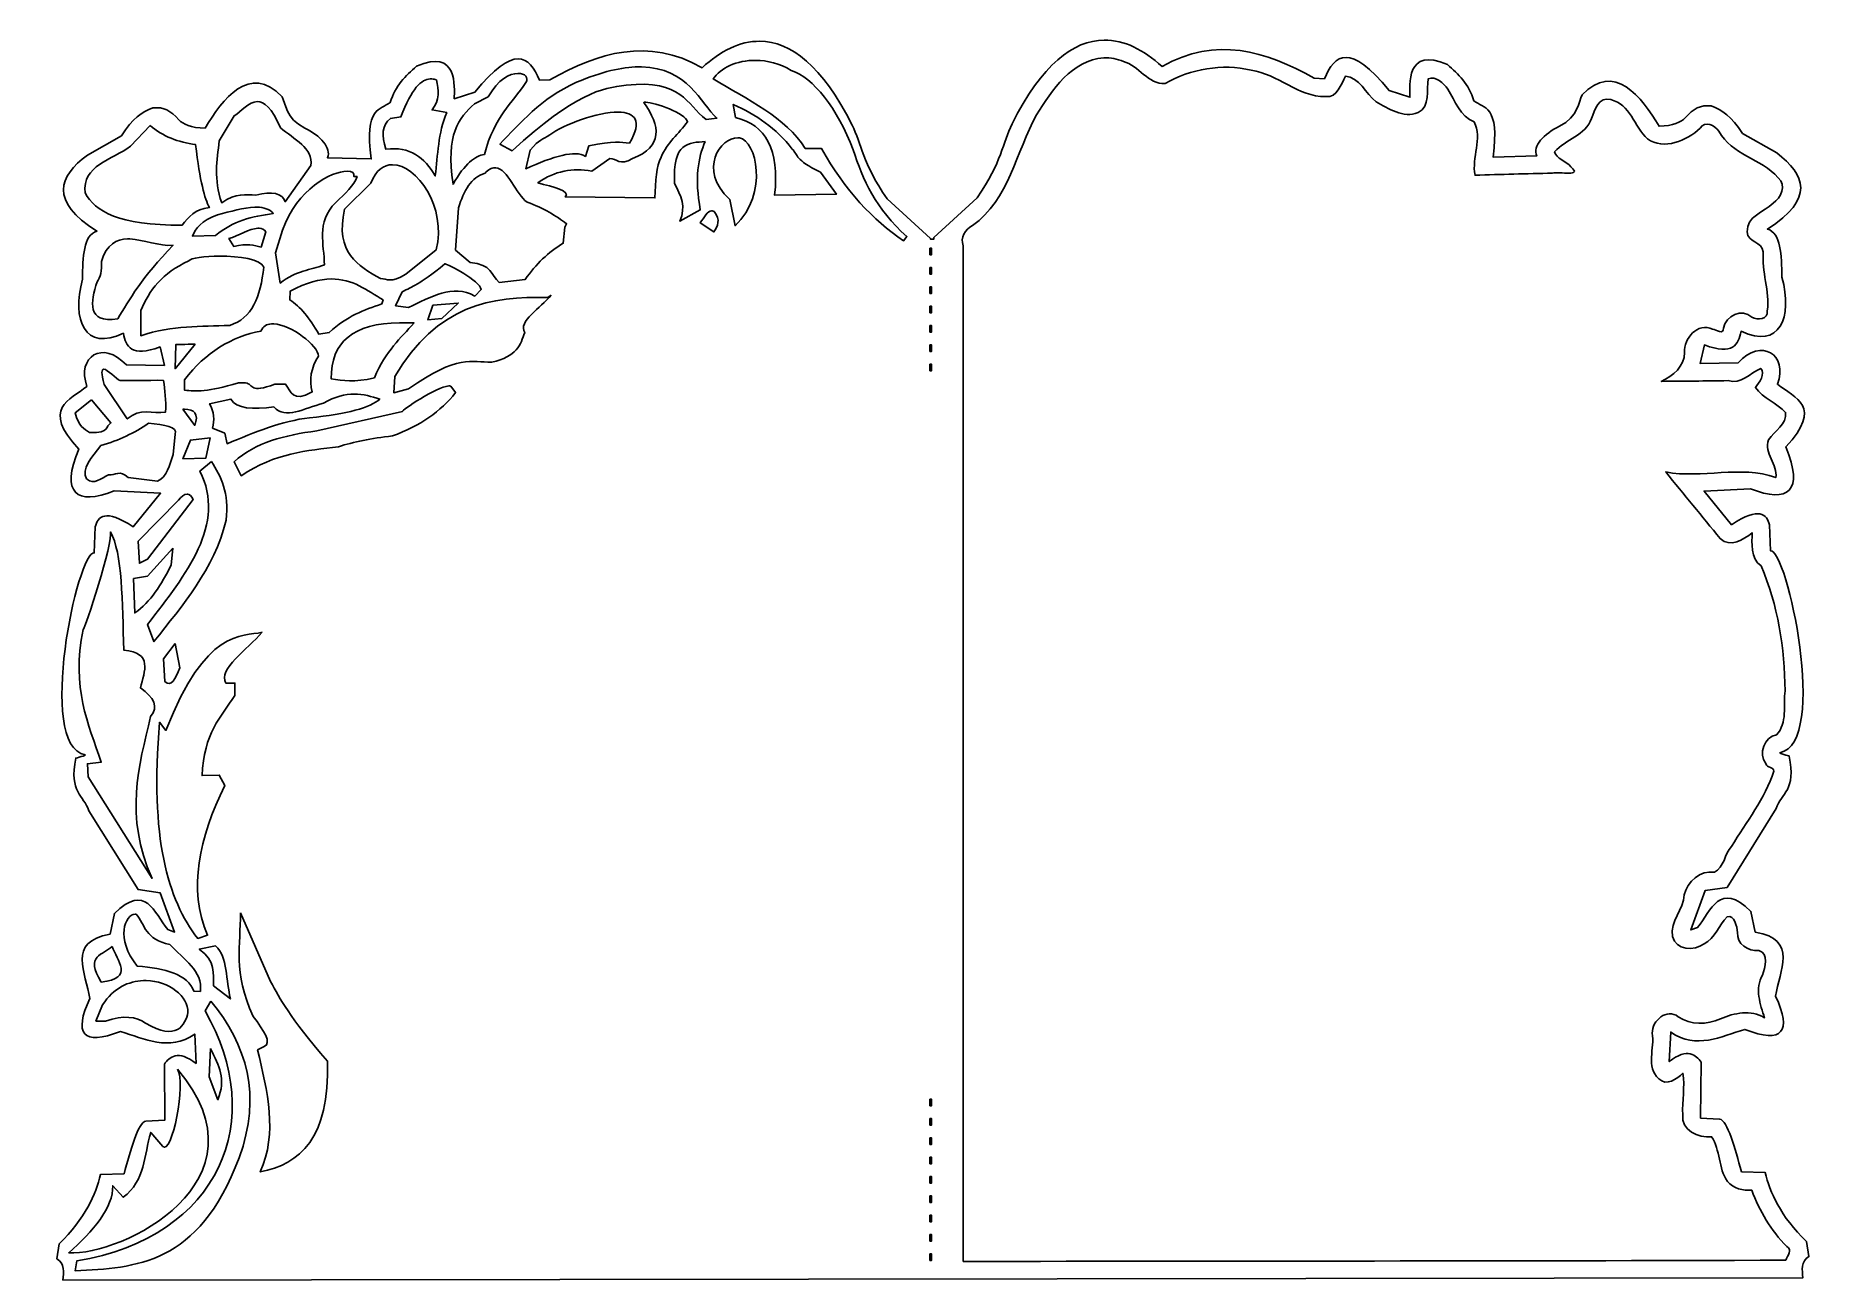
# Model space of a CAD drawing. Header units: centimetres. Extents: x -13.5 to 13.5, y -9.3 to 9.4.
import ezdxf

# ---------------------------------------------------------------- set-up
doc = ezdxf.new("R2010")
doc.units = ezdxf.units.CM
doc.header["$MEASUREMENT"] = 0
doc.layers.add('Layer 1', color=7, linetype='Continuous')

msp = doc.modelspace()

# ---------------------------------------------------------------- linework, layer by layer
at = {"layer": 'Layer 1', "color": 40, "lineweight": 25}
for points, knots in [([(2.5838, 9.34818), (2.11805, 9.34423), (1.64092, 8.97709), (1.19417, 8.08384), (1.19417, 8.08384), (1.04814, 7.79186), (1.04622, 7.52076), (0.66793, 6.97137), (0.66793, 6.97137), (0.66793, 6.97137), (0.0164, 6.37223), (0.0164, 6.37223), (0.0164, 6.37223), (0.0164, 6.37223), (0.0164, 6.34869), (0.0164, 6.34869), (0.0164, 6.34869), (0.0164, 6.34869), (-0.03751, 6.34869), (-0.03751, 6.34869), (-0.03751, 6.34869), (-0.03751, 6.34869), (-0.03751, 6.3578), (-0.03751, 6.3578), (-0.03751, 6.3578), (-0.03751, 6.3578), (-0.69056, 6.95542), (-0.69056, 6.95542), (-0.69056, 6.95542), (-1.06961, 7.50428), (-1.07188, 7.77611), (-1.21832, 8.06789), (-1.21832, 8.06789), (-1.66631, 8.96052), (-2.14372, 9.3274), (-2.60947, 9.33071), (-2.60947, 9.33071), (-2.90803, 9.33283), (-3.20176, 9.18514), (-3.4797, 8.93204), (-3.4797, 8.93204), (-4.29288, 9.3918), (-5.04159, 9.16355), (-5.77298, 8.74979), (-5.77298, 8.74979), (-5.77298, 8.74979), (-5.92865, 8.74144), (-5.92865, 8.74144), (-5.92865, 8.74144), (-6.08421, 9.11842), (-6.31592, 9.28777), (-6.90367, 8.56375), (-6.90367, 8.56375), (-6.90367, 8.56375), (-7.21653, 8.46275), (-7.21653, 8.46275), (-7.21653, 8.46275), (-7.2096, 8.63492), (-7.15977, 9.23493), (-7.78226, 8.95254), (-7.78226, 8.95254), (-7.94885, 8.81286), (-8.1043, 8.65987), (-8.18093, 8.40504), (-8.18093, 8.40504), (-8.32634, 8.29622), (-8.57584, 8.34378), (-8.46797, 7.55759), (-8.46797, 7.55759), (-8.46797, 7.55759), (-9.12786, 7.57354), (-9.12786, 7.57354), (-9.12786, 7.57354), (-9.05993, 7.72382), (-9.23585, 7.90705), (-9.46957, 8.02156), (-9.46957, 8.02156), (-9.75977, 8.16375), (-9.75653, 8.39858), (-9.81128, 8.49312), (-9.81128, 8.49312), (-10.29275, 9.00536), (-10.71512, 8.45964), (-10.97083, 8.02004), (-10.97083, 8.02004), (-11.18819, 8.02567), (-11.3032, 8.07929), (-11.36722, 8.14837), (-11.36722, 8.14837), (-11.49195, 8.28298), (-11.59482, 8.3445), (-11.75753, 8.32454), (-11.75753, 8.32454), (-11.92312, 8.2705), (-12.06342, 8.16559), (-12.23137, 7.90689), (-12.23137, 7.90689), (-12.23137, 7.90689), (-12.74698, 7.61529), (-12.74698, 7.61529), (-12.74698, 7.61529), (-13.17584, 7.28607), (-13.32318, 6.92535), (-12.60346, 6.46789), (-12.60346, 6.46789), (-12.8063, 6.40412), (-12.81815, 6.07964), (-12.81988, 5.74118), (-12.81988, 5.74118), (-12.98868, 5.13117), (-12.78242, 4.64836), (-12.20404, 4.9279), (-12.20404, 4.9279), (-12.16337, 4.72709), (-12.08349, 4.56202), (-11.65122, 4.72135), (-11.65122, 4.72135), (-11.65122, 4.72135), (-11.58591, 4.44266), (-11.58591, 4.44266), (-11.58591, 4.44266), (-11.58591, 4.44266), (-12.15847, 4.44949), (-12.15847, 4.44949), (-12.15847, 4.44949), (-12.50898, 4.83322), (-12.91457, 4.57797), (-12.75229, 4.12676), (-12.75229, 4.12676), (-13.0149, 3.9199), (-13.44734, 3.79579), (-12.87607, 3.18211), (-12.87607, 3.18211), (-13.15604, 2.51451), (-12.90729, 2.32654), (-12.34452, 2.55108), (-12.34452, 2.55108), (-12.34452, 2.55108), (-11.64211, 2.51691), (-11.64211, 2.51691), (-11.64211, 2.51691), (-11.64211, 2.51691), (-12.05596, 2.00966), (-12.05596, 2.00966), (-12.05596, 2.00966), (-12.47698, 2.29183), (-12.58909, 2.16091), (-12.62928, 2.00742), (-12.62928, 2.00742), (-12.62928, 2.00742), (-12.64219, 1.61711), (-12.64219, 1.61711), (-12.64219, 1.61711), (-12.89129, 1.66247), (-13.52295, -1.28695), (-12.78115, -1.42794), (-12.78115, -1.42794), (-12.74705, -1.43442), (-12.92087, -1.47806), (-12.92087, -1.47806), (-12.92087, -1.47806), (-13.02493, -2.00064), (-12.80673, -2.03399), (-12.72192, -2.27008), (-12.72192, -2.27008), (-12.72192, -2.27008), (-11.98078, -3.45848), (-11.98078, -3.45848), (-11.98078, -3.45848), (-11.98078, -3.45848), (-11.65046, -3.50632), (-11.65046, -3.50632), (-11.65046, -3.50632), (-11.65046, -3.50632), (-11.43176, -4.09938), (-11.43176, -4.09938), (-11.43176, -4.09938), (-11.43176, -4.09938), (-11.53579, -4.06293), (-11.53579, -4.06293), (-11.53579, -4.06293), (-11.73903, -3.80953), (-11.86637, -3.35495), (-12.33996, -3.81917), (-12.33996, -3.81917), (-12.33996, -3.81917), (-12.40451, -4.13127), (-12.40451, -4.13127), (-12.40451, -4.13127), (-13.06196, -4.24489), (-12.76443, -4.71861), (-12.71053, -5.10022), (-12.71053, -5.10022), (-12.95385, -5.63325), (-12.82334, -5.82105), (-12.24808, -5.59988), (-12.24808, -5.59988), (-11.88139, -5.70323), (-11.52085, -5.90752), (-11.12802, -5.63937), (-11.12802, -5.63937), (-11.12802, -5.63937), (-11.10752, -6.08132), (-11.10752, -6.08132), (-11.10752, -6.08132), (-11.37848, -5.86924), (-11.5159, -5.9837), (-11.58516, -6.09347), (-11.58516, -6.09347), (-11.58516, -6.09347), (-11.57757, -6.9356), (-11.57757, -6.9356), (-11.57757, -6.9356), (-11.57757, -6.9356), (-11.86385, -6.95003), (-11.86385, -6.95003), (-11.86385, -6.95003), (-11.98755, -6.96808), (-12.08862, -7.39706), (-12.19417, -7.74432), (-12.19417, -7.74432), (-12.19417, -7.74432), (-12.55031, -7.75723), (-12.55031, -7.75723), (-12.55031, -7.75723), (-12.61477, -8.05094), (-12.78338, -8.41893), (-13.16995, -8.80059), (-13.16995, -8.80059), (-13.16995, -8.80059), (-13.20716, -9.02536), (-13.20716, -9.02536), (-13.20716, -9.02536), (-13.08125, -9.10219), (-13.1071, -9.22827), (-13.11528, -9.34809), (-13.11528, -9.34809), (-13.11528, -9.34809), (13.11539, -9.31544), (13.11539, -9.31544), (13.11539, -9.31544), (13.10705, -9.19563), (13.08147, -9.06972), (13.20727, -8.99271), (13.20727, -8.99271), (13.20727, -8.99271), (13.1693, -8.76794), (13.1693, -8.76794), (13.1693, -8.76794), (12.7822, -8.3868), (12.61301, -8.01895), (12.54814, -7.72533), (12.54814, -7.72533), (12.54814, -7.72533), (12.19276, -7.71318), (12.19276, -7.71318), (12.19276, -7.71318), (12.08673, -7.36607), (11.98464, -6.93677), (11.86092, -6.91889), (11.86092, -6.91889), (11.86092, -6.91889), (11.57464, -6.90522), (11.57464, -6.90522), (11.57464, -6.90522), (11.57464, -6.90522), (11.58071, -6.06309), (11.58071, -6.06309), (11.58071, -6.06309), (11.5113, -5.95342), (11.37374, -5.83924), (11.10307, -6.0517), (11.10307, -6.0517), (11.10307, -6.0517), (11.12357, -5.60899), (11.12357, -5.60899), (11.12357, -5.60899), (11.51677, -5.8766), (11.87633, -5.67259), (12.24287, -5.56874), (12.24287, -5.56874), (12.81844, -5.78912), (12.94938, -5.60025), (12.70532, -5.06756), (12.70532, -5.06756), (12.75869, -4.68588), (13.05538, -4.21208), (12.39778, -4.09937), (12.39778, -4.09937), (12.39778, -4.09937), (12.33247, -3.78803), (12.33247, -3.78803), (12.33247, -3.78803), (11.85824, -3.32445), (11.73196, -3.77886), (11.52907, -4.03254), (11.52907, -4.03254), (11.52907, -4.03254), (11.42504, -4.06899), (11.42504, -4.06899), (11.42504, -4.06899), (11.42504, -4.06899), (11.64298, -3.47593), (11.64298, -3.47593), (11.64298, -3.47593), (11.64298, -3.47593), (11.97254, -3.42809), (11.97254, -3.42809), (11.97254, -3.42809), (11.97254, -3.42809), (12.71216, -2.23817), (12.71216, -2.23817), (12.71216, -2.23817), (12.79665, -2.00197), (13.01514, -1.96859), (12.91035, -1.44615), (12.91035, -1.44615), (12.91035, -1.44615), (12.73654, -1.40256), (12.77063, -1.39603), (12.77063, -1.39603), (13.51223, -1.25402), (12.87615, 1.69472), (12.62711, 1.64902), (12.62711, 1.64902), (12.62711, 1.64902), (12.61344, 2.03933), (12.61344, 2.03933), (12.61344, 2.03933), (12.57304, 2.19277), (12.46151, 2.32356), (12.04088, 2.04085), (12.04088, 2.04085), (12.04088, 2.04085), (11.62627, 2.54734), (11.62627, 2.54734), (11.62627, 2.54734), (11.62627, 2.54734), (12.32868, 2.58227), (12.32868, 2.58227), (12.32868, 2.58227), (12.89176, 2.35851), (13.13961, 2.54685), (12.85871, 3.21406), (12.85871, 3.21406), (13.42914, 3.82852), (12.99631, 3.95221), (12.73342, 4.15871), (12.73342, 4.15871), (12.89507, 4.61015), (12.48957, 4.86489), (12.1396, 4.48068), (12.1396, 4.48068), (12.1396, 4.48068), (11.56628, 4.47309), (11.56628, 4.47309), (11.56628, 4.47309), (11.56628, 4.47309), (11.63234, 4.75178), (11.63234, 4.75178), (11.63234, 4.75178), (12.06483, 4.59304), (12.14476, 4.75746), (12.18516, 4.95833), (12.18516, 4.95833), (12.76393, 4.67959), (12.96912, 5.16411), (12.79949, 5.77389), (12.79949, 5.77389), (12.79729, 6.11235), (12.78524, 6.43635), (12.58231, 6.49984), (12.58231, 6.49984), (13.30139, 6.95828), (13.15286, 7.3186), (12.72356, 7.64724), (12.72356, 7.64724), (12.72356, 7.64724), (12.20795, 7.93884), (12.20795, 7.93884), (12.20795, 7.93884), (12.03965, 8.19731), (11.89901, 8.30116), (11.73335, 8.35497), (11.73335, 8.35497), (11.57061, 8.37471), (11.46834, 8.31282), (11.3438, 8.17804), (11.3438, 8.17804), (11.27988, 8.10887), (11.16476, 8.05564), (10.94741, 8.04971), (10.94741, 8.04971), (10.6911, 8.48896), (10.26786, 9.03342), (9.7871, 8.52051), (9.7871, 8.52051), (9.73248, 8.42589), (9.73615, 8.19229), (9.44615, 8.04971), (9.44615, 8.04971), (9.21258, 7.93488), (9.03706, 7.75111), (9.10519, 7.60093), (9.10519, 7.60093), (9.10519, 7.60093), (8.4453, 7.58346), (8.4453, 7.58346), (8.4453, 7.58346), (8.55209, 8.3698), (8.3023, 8.32153), (8.15674, 8.43015), (8.15674, 8.43015), (8.07977, 8.68488), (7.9241, 8.8382), (7.75732, 8.97765), (7.75732, 8.97765), (7.13444, 9.25918), (7.18519, 8.65926), (7.19235, 8.4871), (7.19235, 8.4871), (7.19235, 8.4871), (6.87875, 8.5873), (6.87875, 8.5873), (6.87875, 8.5873), (6.29, 9.31051), (6.05877, 9.14066), (5.90373, 8.76347), (5.90373, 8.76347), (5.90373, 8.76347), (5.74806, 8.77258), (5.74806, 8.77258), (5.74806, 8.77258), (5.0161, 9.18533), (4.26733, 9.41191), (3.45478, 8.95103), (3.45478, 8.95103), (3.17649, 9.20374), (2.88235, 9.35071), (2.58379, 9.34818), (2.58379, 9.34818), (2.58379, 9.34818), (2.5838, 9.34818), (2.5838, 9.34818)], [0, 0, 0, 0, 0.00892857, 0.00892857, 0.00892857, 0.00892857, 0.01785714, 0.01785714, 0.01785714, 0.01785714, 0.02678571, 0.02678571, 0.02678571, 0.02678571, 0.03571429, 0.03571429, 0.03571429, 0.03571429, 0.04464286, 0.04464286, 0.04464286, 0.04464286, 0.05357143, 0.05357143, 0.05357143, 0.05357143, 0.0625, 0.0625, 0.0625, 0.0625, 0.07142857, 0.07142857, 0.07142857, 0.07142857, 0.08035714, 0.08035714, 0.08035714, 0.08035714, 0.08928571, 0.08928571, 0.08928571, 0.08928571, 0.09821429, 0.09821429, 0.09821429, 0.09821429, 0.10714286, 0.10714286, 0.10714286, 0.10714286, 0.11607143, 0.11607143, 0.11607143, 0.11607143, 0.125, 0.125, 0.125, 0.125, 0.13392857, 0.13392857, 0.13392857, 0.13392857, 0.14285714, 0.14285714, 0.14285714, 0.14285714, 0.15178571, 0.15178571, 0.15178571, 0.15178571, 0.16071429, 0.16071429, 0.16071429, 0.16071429, 0.16964286, 0.16964286, 0.16964286, 0.16964286, 0.17857143, 0.17857143, 0.17857143, 0.17857143, 0.1875, 0.1875, 0.1875, 0.1875, 0.19642857, 0.19642857, 0.19642857, 0.19642857, 0.20535714, 0.20535714, 0.20535714, 0.20535714, 0.21428571, 0.21428571, 0.21428571, 0.21428571, 0.22321429, 0.22321429, 0.22321429, 0.22321429, 0.23214286, 0.23214286, 0.23214286, 0.23214286, 0.24107143, 0.24107143, 0.24107143, 0.24107143, 0.25, 0.25, 0.25, 0.25, 0.25892857, 0.25892857, 0.25892857, 0.25892857, 0.26785714, 0.26785714, 0.26785714, 0.26785714, 0.27678571, 0.27678571, 0.27678571, 0.27678571, 0.28571429, 0.28571429, 0.28571429, 0.28571429, 0.29464286, 0.29464286, 0.29464286, 0.29464286, 0.30357143, 0.30357143, 0.30357143, 0.30357143, 0.3125, 0.3125, 0.3125, 0.3125, 0.32142857, 0.32142857, 0.32142857, 0.32142857, 0.33035714, 0.33035714, 0.33035714, 0.33035714, 0.33928571, 0.33928571, 0.33928571, 0.33928571, 0.34821429, 0.34821429, 0.34821429, 0.34821429, 0.35714286, 0.35714286, 0.35714286, 0.35714286, 0.36607143, 0.36607143, 0.36607143, 0.36607143, 0.375, 0.375, 0.375, 0.375, 0.38392857, 0.38392857, 0.38392857, 0.38392857, 0.39285714, 0.39285714, 0.39285714, 0.39285714, 0.40178571, 0.40178571, 0.40178571, 0.40178571, 0.41071429, 0.41071429, 0.41071429, 0.41071429, 0.41964286, 0.41964286, 0.41964286, 0.41964286, 0.42857143, 0.42857143, 0.42857143, 0.42857143, 0.4375, 0.4375, 0.4375, 0.4375, 0.44642857, 0.44642857, 0.44642857, 0.44642857, 0.45535714, 0.45535714, 0.45535714, 0.45535714, 0.46428571, 0.46428571, 0.46428571, 0.46428571, 0.47321429, 0.47321429, 0.47321429, 0.47321429, 0.48214286, 0.48214286, 0.48214286, 0.48214286, 0.49107143, 0.49107143, 0.49107143, 0.49107143, 0.5, 0.5, 0.5, 0.5, 0.50892857, 0.50892857, 0.50892857, 0.50892857, 0.51785714, 0.51785714, 0.51785714, 0.51785714, 0.52678571, 0.52678571, 0.52678571, 0.52678571, 0.53571429, 0.53571429, 0.53571429, 0.53571429, 0.54464286, 0.54464286, 0.54464286, 0.54464286, 0.55357143, 0.55357143, 0.55357143, 0.55357143, 0.5625, 0.5625, 0.5625, 0.5625, 0.57142857, 0.57142857, 0.57142857, 0.57142857, 0.58035714, 0.58035714, 0.58035714, 0.58035714, 0.58928571, 0.58928571, 0.58928571, 0.58928571, 0.59821429, 0.59821429, 0.59821429, 0.59821429, 0.60714286, 0.60714286, 0.60714286, 0.60714286, 0.61607143, 0.61607143, 0.61607143, 0.61607143, 0.625, 0.625, 0.625, 0.625, 0.63392857, 0.63392857, 0.63392857, 0.63392857, 0.64285714, 0.64285714, 0.64285714, 0.64285714, 0.65178571, 0.65178571, 0.65178571, 0.65178571, 0.66071429, 0.66071429, 0.66071429, 0.66071429, 0.66964286, 0.66964286, 0.66964286, 0.66964286, 0.67857143, 0.67857143, 0.67857143, 0.67857143, 0.6875, 0.6875, 0.6875, 0.6875, 0.69642857, 0.69642857, 0.69642857, 0.69642857, 0.70535714, 0.70535714, 0.70535714, 0.70535714, 0.71428571, 0.71428571, 0.71428571, 0.71428571, 0.72321429, 0.72321429, 0.72321429, 0.72321429, 0.73214286, 0.73214286, 0.73214286, 0.73214286, 0.74107143, 0.74107143, 0.74107143, 0.74107143, 0.75, 0.75, 0.75, 0.75, 0.75892857, 0.75892857, 0.75892857, 0.75892857, 0.76785714, 0.76785714, 0.76785714, 0.76785714, 0.77678571, 0.77678571, 0.77678571, 0.77678571, 0.78571429, 0.78571429, 0.78571429, 0.78571429, 0.79464286, 0.79464286, 0.79464286, 0.79464286, 0.80357143, 0.80357143, 0.80357143, 0.80357143, 0.8125, 0.8125, 0.8125, 0.8125, 0.82142857, 0.82142857, 0.82142857, 0.82142857, 0.83035714, 0.83035714, 0.83035714, 0.83035714, 0.83928571, 0.83928571, 0.83928571, 0.83928571, 0.84821429, 0.84821429, 0.84821429, 0.84821429, 0.85714286, 0.85714286, 0.85714286, 0.85714286, 0.86607143, 0.86607143, 0.86607143, 0.86607143, 0.875, 0.875, 0.875, 0.875, 0.88392857, 0.88392857, 0.88392857, 0.88392857, 0.89285714, 0.89285714, 0.89285714, 0.89285714, 0.90178571, 0.90178571, 0.90178571, 0.90178571, 0.91071429, 0.91071429, 0.91071429, 0.91071429, 0.91964286, 0.91964286, 0.91964286, 0.91964286, 0.92857143, 0.92857143, 0.92857143, 0.92857143, 0.9375, 0.9375, 0.9375, 0.9375, 0.94642857, 0.94642857, 0.94642857, 0.94642857, 0.95535714, 0.95535714, 0.95535714, 0.95535714, 0.96428571, 0.96428571, 0.96428571, 0.96428571, 0.97321429, 0.97321429, 0.97321429, 0.97321429, 0.98214286, 0.98214286, 0.98214286, 0.98214286, 1, 1, 1, 1]), ([(-4.44183, 8.94496), (-4.42551, 8.94522), (-4.40979, 8.94525), (-4.39399, 8.94496), (-4.39399, 8.94496), (-3.69511, 8.9323), (-3.49541, 8.39352), (-3.25646, 8.17193), (-3.25646, 8.17193), (-3.25646, 8.17193), (-3.41669, 8.14991), (-3.41669, 8.14991), (-3.41669, 8.14991), (-3.72099, 8.38109), (-3.7756, 8.76076), (-4.6256, 8.66704), (-4.6256, 8.66704), (-4.9924, 8.62804), (-5.38844, 8.54739), (-6.34252, 7.68063), (-6.34252, 7.68063), (-6.34252, 7.68063), (-6.52629, 7.78087), (-6.52629, 7.78087), (-6.52629, 7.78087), (-6.23362, 8.08365), (-5.90749, 8.47234), (-5.37358, 8.71185), (-5.37358, 8.71185), (-4.99018, 8.87372), (-4.6866, 8.94104), (-4.44184, 8.94497), (-4.44184, 8.94497), (-4.44184, 8.94497), (-4.44183, 8.94496), (-4.44183, 8.94496)], [0, 0, 0, 0, 0.1, 0.1, 0.1, 0.1, 0.2, 0.2, 0.2, 0.2, 0.3, 0.3, 0.3, 0.3, 0.4, 0.4, 0.4, 0.4, 0.5, 0.5, 0.5, 0.5, 0.6, 0.6, 0.6, 0.6, 0.7, 0.7, 0.7, 0.7, 0.8, 0.8, 0.8, 0.8, 1, 1, 1, 1]), ([(-2.66948, 9.04292), (-2.49697, 9.04132), (-2.31066, 8.99629), (-2.13489, 8.89105), (-2.13489, 8.89105), (-1.80363, 8.78481), (-1.43973, 8.32045), (-1.19936, 7.69429), (-1.19936, 7.69429), (-1.06121, 7.24594), (-0.85531, 6.80402), (-0.39216, 6.38439), (-0.39216, 6.38439), (-0.39216, 6.38439), (-0.44228, 6.32288), (-0.44228, 6.32288), (-0.44228, 6.32288), (-0.90184, 6.63367), (-1.32082, 7.07589), (-1.67852, 7.71251), (-1.67852, 7.71251), (-1.67852, 7.71251), (-1.92379, 7.71555), (-1.92379, 7.71555), (-1.92379, 7.71555), (-2.21703, 8.18187), (-2.7944, 8.45089), (-3.31039, 8.76195), (-3.31039, 8.76195), (-3.20664, 8.92682), (-2.95701, 9.04558), (-2.66949, 9.04291), (-2.66949, 9.04291), (-2.66949, 9.04291), (-2.66948, 9.04292), (-2.66948, 9.04292)], [0, 0, 0, 0, 0.1, 0.1, 0.1, 0.1, 0.2, 0.2, 0.2, 0.2, 0.3, 0.3, 0.3, 0.3, 0.4, 0.4, 0.4, 0.4, 0.5, 0.5, 0.5, 0.5, 0.6, 0.6, 0.6, 0.6, 0.7, 0.7, 0.7, 0.7, 0.8, 0.8, 0.8, 0.8, 1, 1, 1, 1]), ([(-7.57648, 8.76347), (-7.56869, 8.76384), (-7.56063, 8.76323), (-7.55294, 8.76271), (-7.55294, 8.76271), (-7.52988, 8.76117), (-7.50737, 8.75594), (-7.4846, 8.74828), (-7.4846, 8.74828), (-7.44656, 8.59646), (-7.42733, 8.4449), (-7.55066, 8.29494), (-7.55066, 8.29494), (-7.55066, 8.29494), (-7.32969, 8.25621), (-7.32969, 8.25621), (-7.32969, 8.25621), (-7.45903, 7.93858), (-7.4633, 7.61962), (-7.50131, 7.30093), (-7.50131, 7.30093), (-7.66217, 7.57627), (-7.88441, 7.75121), (-8.24473, 7.70263), (-8.24473, 7.70263), (-8.31894, 7.90747), (-8.29967, 8.06372), (-8.17867, 8.16812), (-8.17867, 8.16812), (-8.17867, 8.16812), (-8.0192, 8.19014), (-8.0192, 8.19014), (-8.0192, 8.19014), (-7.85575, 8.62099), (-7.71145, 8.75707), (-7.57649, 8.76346), (-7.57649, 8.76346), (-7.57649, 8.76346), (-7.57648, 8.76347), (-7.57648, 8.76347)], [0, 0, 0, 0, 0.09090909, 0.09090909, 0.09090909, 0.09090909, 0.18181818, 0.18181818, 0.18181818, 0.18181818, 0.27272727, 0.27272727, 0.27272727, 0.27272727, 0.36363636, 0.36363636, 0.36363636, 0.36363636, 0.45454545, 0.45454545, 0.45454545, 0.45454545, 0.54545455, 0.54545455, 0.54545455, 0.54545455, 0.63636364, 0.63636364, 0.63636364, 0.63636364, 0.72727273, 0.72727273, 0.72727273, 0.72727273, 0.81818182, 0.81818182, 0.81818182, 0.81818182, 1, 1, 1, 1]), ([(-6.25595, 8.84624), (-6.14881, 8.8471), (-6.08771, 8.78058), (-6.13521, 8.7088), (-6.13521, 8.7088), (-6.35128, 8.38221), (-6.60073, 8.21637), (-6.76092, 7.62367), (-6.76092, 7.62367), (-6.90243, 7.60181), (-7.05498, 7.48988), (-7.23248, 7.17489), (-7.23248, 7.17489), (-7.34958, 7.93384), (-7.1413, 8.17815), (-6.91127, 8.38683), (-6.91127, 8.38683), (-6.91127, 8.38683), (-6.70169, 8.49466), (-6.70169, 8.49466), (-6.70169, 8.49466), (-6.55715, 8.75808), (-6.37737, 8.84527), (-6.25594, 8.84625), (-6.25594, 8.84625), (-6.25594, 8.84625), (-6.25595, 8.84624), (-6.25595, 8.84624)], [0, 0, 0, 0, 0.125, 0.125, 0.125, 0.125, 0.25, 0.25, 0.25, 0.25, 0.375, 0.375, 0.375, 0.375, 0.5, 0.5, 0.5, 0.5, 0.625, 0.625, 0.625, 0.625, 0.75, 0.75, 0.75, 0.75, 1, 1, 1, 1]), ([(-10.18413, 8.42024), (-10.08185, 8.42091), (-9.96838, 8.32921), (-9.8371, 8.02765), (-9.8371, 8.02765), (-9.63353, 7.85588), (-9.33599, 7.71763), (-9.37693, 7.45737), (-9.37693, 7.45737), (-9.37693, 7.45737), (-9.76345, 6.90987), (-9.76345, 6.90987), (-9.76345, 6.90987), (-9.80518, 7.04706), (-9.96445, 7.06914), (-10.20464, 7.01238), (-10.20464, 7.01238), (-10.36124, 7.0114), (-10.5007, 7.05052), (-10.72101, 6.89544), (-10.72101, 6.89544), (-10.84647, 7.25311), (-10.79033, 7.5363), (-10.75974, 7.82946), (-10.75974, 7.82946), (-10.75974, 7.82946), (-10.53497, 8.20762), (-10.53497, 8.20762), (-10.53497, 8.20762), (-10.42875, 8.26577), (-10.31564, 8.41938), (-10.18414, 8.42024), (-10.18414, 8.42024), (-10.18414, 8.42024), (-10.18413, 8.42024), (-10.18413, 8.42024)], [0, 0, 0, 0, 0.1, 0.1, 0.1, 0.1, 0.2, 0.2, 0.2, 0.2, 0.3, 0.3, 0.3, 0.3, 0.4, 0.4, 0.4, 0.4, 0.5, 0.5, 0.5, 0.5, 0.6, 0.6, 0.6, 0.6, 0.7, 0.7, 0.7, 0.7, 0.8, 0.8, 0.8, 0.8, 1, 1, 1, 1]), ([(-4.33856, 8.4134), (-4.3348, 8.41359), (-4.33031, 8.41288), (-4.32565, 8.41264), (-4.32565, 8.41264), (-4.1951, 8.40579), (-3.7225, 8.24613), (-3.69842, 8.11649), (-3.69842, 8.11649), (-3.8314, 7.938), (-4.0046, 7.80028), (-4.09785, 7.58114), (-4.09785, 7.58114), (-4.1678, 7.45716), (-4.18449, 7.22168), (-4.19125, 6.96757), (-4.19125, 6.96757), (-4.19125, 6.96757), (-5.5414, 6.98352), (-5.5414, 6.98352), (-5.5414, 6.98352), (-5.45528, 7.0745), (-5.72635, 7.13376), (-5.95525, 7.1969), (-5.95525, 7.1969), (-5.70055, 7.37714), (-5.42825, 7.42134), (-5.14349, 7.37231), (-5.14349, 7.37231), (-5.14349, 7.37231), (-4.87164, 7.56519), (-4.87164, 7.56519), (-4.87164, 7.56519), (-4.76197, 7.55753), (-4.72572, 7.45321), (-4.52765, 7.56063), (-4.52765, 7.56063), (-4.06751, 7.74563), (-4.10286, 8.04948), (-4.35831, 8.4058), (-4.35831, 8.4058), (-4.3565, 8.41017), (-4.34983, 8.41287), (-4.33857, 8.41339), (-4.33857, 8.41339), (-4.33857, 8.41339), (-4.33856, 8.4134), (-4.33856, 8.4134)], [0, 0, 0, 0, 0.07692308, 0.07692308, 0.07692308, 0.07692308, 0.15384615, 0.15384615, 0.15384615, 0.15384615, 0.23076923, 0.23076923, 0.23076923, 0.23076923, 0.30769231, 0.30769231, 0.30769231, 0.30769231, 0.38461538, 0.38461538, 0.38461538, 0.38461538, 0.46153846, 0.46153846, 0.46153846, 0.46153846, 0.53846154, 0.53846154, 0.53846154, 0.53846154, 0.61538462, 0.61538462, 0.61538462, 0.61538462, 0.69230769, 0.69230769, 0.69230769, 0.69230769, 0.76923077, 0.76923077, 0.76923077, 0.76923077, 0.84615385, 0.84615385, 0.84615385, 0.84615385, 1, 1, 1, 1]), ([(-4.74102, 8.26153), (-4.49646, 8.25883), (-4.36621, 8.13857), (-4.57396, 7.79452), (-4.57396, 7.79452), (-4.70686, 7.80651), (-4.80286, 7.83292), (-5.18828, 7.75351), (-5.18828, 7.75351), (-5.18828, 7.75351), (-5.23916, 7.59404), (-5.23916, 7.59404), (-5.23916, 7.59404), (-5.38949, 7.69586), (-5.72286, 7.59669), (-6.13749, 7.408), (-6.13749, 7.408), (-6.13749, 7.408), (-6.07294, 7.68972), (-6.07294, 7.68972), (-6.07294, 7.68972), (-5.92717, 7.8604), (-5.8902, 7.84095), (-5.77527, 7.91905), (-5.77527, 7.91905), (-5.5587, 8.07468), (-5.05545, 8.26499), (-4.74102, 8.26152), (-4.74102, 8.26152), (-4.74102, 8.26152), (-4.74102, 8.26153), (-4.74102, 8.26153)], [0, 0, 0, 0, 0.11111111, 0.11111111, 0.11111111, 0.11111111, 0.22222222, 0.22222222, 0.22222222, 0.22222222, 0.33333333, 0.33333333, 0.33333333, 0.33333333, 0.44444444, 0.44444444, 0.44444444, 0.44444444, 0.55555556, 0.55555556, 0.55555556, 0.55555556, 0.66666667, 0.66666667, 0.66666667, 0.66666667, 0.77777778, 0.77777778, 0.77777778, 0.77777778, 1, 1, 1, 1]), ([(-3.00815, 8.37847), (-2.66865, 8.22463), (-2.35948, 8.02068), (-2.1197, 7.70492), (-2.1197, 7.70492), (-2.02328, 7.60293), (-2.08808, 7.55178), (-1.69522, 7.35713), (-1.69522, 7.35713), (-1.69522, 7.35713), (-1.45298, 7.02301), (-1.45298, 7.02301), (-1.45298, 7.02301), (-1.45298, 7.02301), (-2.38624, 7.00858), (-2.38624, 7.00858), (-2.38624, 7.00858), (-2.3057, 7.70347), (-2.52434, 8.06972), (-2.97399, 8.1818), (-2.97399, 8.1818), (-2.97399, 8.1818), (-3.00816, 8.37847), (-3.00816, 8.37847), (-3.00816, 8.37847), (-3.00816, 8.37847), (-3.00815, 8.37847), (-3.00815, 8.37847)], [0, 0, 0, 0, 0.125, 0.125, 0.125, 0.125, 0.25, 0.25, 0.25, 0.25, 0.375, 0.375, 0.375, 0.375, 0.5, 0.5, 0.5, 0.5, 0.625, 0.625, 0.625, 0.625, 0.75, 0.75, 0.75, 0.75, 1, 1, 1, 1]), ([(-11.80081, 8.06258), (-11.61021, 7.89315), (-11.37322, 7.81142), (-11.11586, 7.77174), (-11.11586, 7.77174), (-11.04859, 7.21819), (-10.97919, 6.95348), (-10.90704, 6.82406), (-10.90704, 6.82406), (-11.12439, 6.79808), (-11.22514, 6.6831), (-11.31482, 6.55904), (-11.31482, 6.55904), (-12.28931, 6.55169), (-12.62181, 6.76721), (-12.78115, 7.04275), (-12.78115, 7.04275), (-12.82889, 7.45721), (-12.3753, 7.54404), (-12.09848, 7.74668), (-12.09848, 7.74668), (-12.09848, 7.74668), (-11.80081, 8.06258), (-11.80081, 8.06258)], [0, 0, 0, 0, 0.14285714, 0.14285714, 0.14285714, 0.14285714, 0.28571429, 0.28571429, 0.28571429, 0.28571429, 0.42857143, 0.42857143, 0.42857143, 0.42857143, 0.57142857, 0.57142857, 0.57142857, 0.57142857, 0.71428571, 0.71428571, 0.71428571, 0.71428571, 1, 1, 1, 1]), ([(-2.94057, 7.87578), (-2.93235, 7.87562), (-2.92424, 7.87544), (-2.91627, 7.87426), (-2.91627, 7.87426), (-2.66121, 7.83643), (-2.47076, 7.0383), (-2.98082, 6.54917), (-2.98082, 6.54917), (-2.98082, 6.54917), (-3.06207, 6.94252), (-3.06207, 6.94252), (-3.06207, 6.94252), (-3.55436, 7.40268), (-3.19538, 7.88075), (-2.94057, 7.87578)], [0, 0, 0, 0, 0.2, 0.2, 0.2, 0.2, 0.4, 0.4, 0.4, 0.4, 0.6, 0.6, 0.6, 0.6, 1, 1, 1, 1]), ([(-3.43264, 7.81882), (-3.5385, 7.5727), (-3.59242, 7.26465), (-3.50554, 6.78836), (-3.50554, 6.78836), (-3.50554, 6.78836), (-3.8146, 6.62054), (-3.8146, 6.62054), (-3.8146, 6.62054), (-3.71699, 6.82826), (-3.79786, 7.00772), (-3.89357, 7.18551), (-3.89357, 7.18551), (-3.93082, 7.81213), (-3.6743, 7.79898), (-3.43264, 7.81882)], [0, 0, 0, 0, 0.2, 0.2, 0.2, 0.2, 0.4, 0.4, 0.4, 0.4, 0.6, 0.6, 0.6, 0.6, 1, 1, 1, 1]), ([(-8.83171, 7.37232), (-8.75604, 7.37291), (-8.71393, 7.34407), (-8.72844, 7.29031), (-8.72844, 7.29031), (-8.72844, 7.29031), (-8.67908, 7.28955), (-8.67908, 7.28955), (-8.67908, 7.28955), (-8.72717, 7.15918), (-8.85744, 7.03001), (-9.00257, 6.90076), (-9.00257, 6.90076), (-9.30465, 6.58921), (-9.17326, 6.27266), (-9.17343, 5.95763), (-9.17343, 5.95763), (-9.39243, 5.87747), (-9.58988, 5.87996), (-9.83939, 5.6835), (-9.83939, 5.6835), (-9.83939, 5.6835), (-9.90773, 6.13836), (-9.90773, 6.13836), (-9.90773, 6.13836), (-9.90773, 6.13836), (-9.80598, 6.48007), (-9.80598, 6.48007), (-9.80598, 6.48007), (-9.58909, 7.10661), (-9.05873, 7.37056), (-8.83172, 7.37232), (-8.83172, 7.37232), (-8.83172, 7.37232), (-8.83171, 7.37232), (-8.83171, 7.37232)], [0, 0, 0, 0, 0.1, 0.1, 0.1, 0.1, 0.2, 0.2, 0.2, 0.2, 0.3, 0.3, 0.3, 0.3, 0.4, 0.4, 0.4, 0.4, 0.5, 0.5, 0.5, 0.5, 0.6, 0.6, 0.6, 0.6, 0.7, 0.7, 0.7, 0.7, 0.8, 0.8, 0.8, 0.8, 1, 1, 1, 1]), ([(-8.14752, 7.46952), (-7.7832, 7.46921), (-7.32427, 6.83028), (-7.48915, 6.18392), (-7.48915, 6.18392), (-7.48915, 6.18392), (-7.94705, 5.82094), (-7.94705, 5.82094), (-7.94705, 5.82094), (-8.17808, 5.67096), (-8.21761, 5.75576), (-8.32901, 5.75184), (-8.32901, 5.75184), (-8.66413, 5.95016), (-9.01742, 6.13033), (-8.86968, 6.80052), (-8.86968, 6.80052), (-8.86968, 6.80052), (-8.47177, 7.18931), (-8.47177, 7.18931), (-8.47177, 7.18931), (-8.39878, 7.38623), (-8.2793, 7.46963), (-8.14752, 7.46951), (-8.14752, 7.46951), (-8.14752, 7.46951), (-8.14752, 7.46952), (-8.14752, 7.46952)], [0, 0, 0, 0, 0.125, 0.125, 0.125, 0.125, 0.25, 0.25, 0.25, 0.25, 0.375, 0.375, 0.375, 0.375, 0.5, 0.5, 0.5, 0.5, 0.625, 0.625, 0.625, 0.625, 0.75, 0.75, 0.75, 0.75, 1, 1, 1, 1]), ([(-6.60905, 7.42244), (-6.60311, 7.42274), (-6.59741, 7.42292), (-6.59158, 7.42244), (-6.59158, 7.42244), (-6.41098, 7.40755), (-6.28369, 7.02572), (-6.1185, 6.90455), (-6.1185, 6.90455), (-5.8622, 6.81418), (-5.6792, 6.6998), (-5.52088, 6.57802), (-5.52088, 6.57802), (-5.52088, 6.57802), (-5.5467, 6.52942), (-5.5467, 6.52942), (-5.5467, 6.52942), (-5.5467, 6.52942), (-5.57328, 6.28415), (-5.57328, 6.28415), (-5.57328, 6.28415), (-5.79692, 6.15353), (-5.98498, 5.96846), (-6.14432, 5.73893), (-6.14432, 5.73893), (-6.14432, 5.73893), (-6.53767, 5.69413), (-6.53767, 5.69413), (-6.53767, 5.69413), (-6.66158, 5.80323), (-6.64618, 5.9696), (-6.97582, 5.99332), (-6.97582, 5.99332), (-6.97582, 5.99332), (-7.19452, 6.18088), (-7.19452, 6.18088), (-7.19452, 6.18088), (-7.19452, 6.18088), (-7.15048, 6.81799), (-7.15048, 6.81799), (-7.15048, 6.81799), (-7.0723, 7.07659), (-6.95807, 7.27957), (-6.75181, 7.34119), (-6.75181, 7.34119), (-6.70035, 7.39584), (-6.65291, 7.42019), (-6.60905, 7.42244)], [0, 0, 0, 0, 0.07692308, 0.07692308, 0.07692308, 0.07692308, 0.15384615, 0.15384615, 0.15384615, 0.15384615, 0.23076923, 0.23076923, 0.23076923, 0.23076923, 0.30769231, 0.30769231, 0.30769231, 0.30769231, 0.38461538, 0.38461538, 0.38461538, 0.38461538, 0.46153846, 0.46153846, 0.46153846, 0.46153846, 0.53846154, 0.53846154, 0.53846154, 0.53846154, 0.61538462, 0.61538462, 0.61538462, 0.61538462, 0.69230769, 0.69230769, 0.69230769, 0.69230769, 0.76923077, 0.76923077, 0.76923077, 0.76923077, 0.84615385, 0.84615385, 0.84615385, 0.84615385, 1, 1, 1, 1]), ([(-10.22286, 6.82861), (-10.21188, 6.82893), (-10.20085, 6.8288), (-10.19021, 6.82861), (-10.19021, 6.82861), (-10.08805, 6.82677), (-10.00296, 6.8009), (-9.94418, 6.73369), (-9.94418, 6.73369), (-10.25734, 6.68933), (-10.56226, 6.62301), (-10.81289, 6.40033), (-10.81289, 6.40033), (-10.81289, 6.40033), (-11.16296, 6.39198), (-11.16296, 6.39198), (-11.16296, 6.39198), (-11.11326, 6.51257), (-11.02857, 6.62648), (-10.7848, 6.71243), (-10.7848, 6.71243), (-10.5892, 6.76376), (-10.38762, 6.82385), (-10.22287, 6.82861), (-10.22287, 6.82861), (-10.22287, 6.82861), (-10.22286, 6.82861), (-10.22286, 6.82861)], [0, 0, 0, 0, 0.125, 0.125, 0.125, 0.125, 0.25, 0.25, 0.25, 0.25, 0.375, 0.375, 0.375, 0.375, 0.5, 0.5, 0.5, 0.5, 0.625, 0.625, 0.625, 0.625, 0.75, 0.75, 0.75, 0.75, 1, 1, 1, 1]), ([(-3.3362, 6.7747), (-3.33293, 6.77491), (-3.32955, 6.7751), (-3.32633, 6.7747), (-3.32633, 6.7747), (-3.31667, 6.77349), (-3.30716, 6.76956), (-3.29747, 6.76179), (-3.29747, 6.76179), (-3.19153, 6.63681), (-3.24744, 6.54628), (-3.30051, 6.45501), (-3.30051, 6.45501), (-3.30051, 6.45501), (-3.50782, 6.59245), (-3.50782, 6.59245), (-3.50782, 6.59245), (-3.45035, 6.67549), (-3.39276, 6.77111), (-3.3362, 6.7747)], [0, 0, 0, 0, 0.16666667, 0.16666667, 0.16666667, 0.16666667, 0.33333333, 0.33333333, 0.33333333, 0.33333333, 0.5, 0.5, 0.5, 0.5, 0.66666667, 0.66666667, 0.66666667, 0.66666667, 1, 1, 1, 1]), ([(-10.17881, 6.51196), (-10.17072, 6.5125), (-10.1629, 6.51231), (-10.15527, 6.51196), (-10.15527, 6.51196), (-10.11458, 6.51007), (-10.08069, 6.49435), (-10.05731, 6.4588), (-10.05731, 6.4588), (-10.05731, 6.4588), (-10.12793, 6.22643), (-10.12793, 6.22643), (-10.12793, 6.22643), (-10.23124, 6.25749), (-10.33831, 6.28582), (-10.53875, 6.23782), (-10.53875, 6.23782), (-10.53875, 6.23782), (-10.61165, 6.35476), (-10.61165, 6.35476), (-10.61165, 6.35476), (-10.47138, 6.39964), (-10.30024, 6.50382), (-10.17881, 6.51195), (-10.17881, 6.51195), (-10.17881, 6.51195), (-10.17881, 6.51196), (-10.17881, 6.51196)], [0, 0, 0, 0, 0.125, 0.125, 0.125, 0.125, 0.25, 0.25, 0.25, 0.25, 0.375, 0.375, 0.375, 0.375, 0.5, 0.5, 0.5, 0.5, 0.625, 0.625, 0.625, 0.625, 0.75, 0.75, 0.75, 0.75, 1, 1, 1, 1]), ([(-12.14025, 6.35022), (-12.12905, 6.35033), (-12.11824, 6.34998), (-12.10684, 6.34946), (-12.10684, 6.34946), (-11.9, 6.34021), (-11.66081, 6.23737), (-11.45303, 6.25378), (-11.45303, 6.25378), (-11.92124, 5.78425), (-12.11643, 5.4235), (-12.28833, 5.14663), (-12.28833, 5.14663), (-12.7656, 5.07247), (-12.69332, 5.40312), (-12.60119, 5.70248), (-12.60119, 5.70248), (-12.54721, 5.77141), (-12.52517, 5.87337), (-12.53588, 6.0085), (-12.53588, 6.0085), (-12.45207, 6.27518), (-12.30823, 6.34875), (-12.14025, 6.35021), (-12.14025, 6.35021), (-12.14025, 6.35021), (-12.14025, 6.35022), (-12.14025, 6.35022)], [0, 0, 0, 0, 0.125, 0.125, 0.125, 0.125, 0.25, 0.25, 0.25, 0.25, 0.375, 0.375, 0.375, 0.375, 0.5, 0.5, 0.5, 0.5, 0.625, 0.625, 0.625, 0.625, 0.75, 0.75, 0.75, 0.75, 1, 1, 1, 1]), ([(-10.75289, 6.09203), (-10.45885, 6.09128), (-10.1275, 6.04334), (-10.08845, 5.92573), (-10.08845, 5.92573), (-10.13036, 5.47883), (-10.26925, 5.14789), (-10.60102, 5.04715), (-10.60102, 5.04715), (-11.03676, 5.02625), (-11.45789, 5.05006), (-11.9413, 4.89148), (-11.9413, 4.89148), (-11.9413, 4.89148), (-11.94282, 5.27192), (-11.94282, 5.27192), (-11.94282, 5.27192), (-11.8127, 5.56842), (-11.62183, 5.83876), (-11.21687, 6.01837), (-11.21687, 6.01837), (-11.18791, 6.06455), (-10.9816, 6.09261), (-10.7529, 6.09203), (-10.7529, 6.09203), (-10.7529, 6.09203), (-10.75289, 6.09203), (-10.75289, 6.09203)], [0, 0, 0, 0, 0.125, 0.125, 0.125, 0.125, 0.25, 0.25, 0.25, 0.25, 0.375, 0.375, 0.375, 0.375, 0.5, 0.5, 0.5, 0.5, 0.625, 0.625, 0.625, 0.625, 0.75, 0.75, 0.75, 0.75, 1, 1, 1, 1]), ([(-7.35626, 5.97357), (-7.35587, 5.97395), (-7.35532, 5.9737), (-7.35398, 5.97357), (-7.35398, 5.97357), (-7.31231, 5.9693), (-6.82839, 5.72068), (-6.80876, 5.58705), (-6.80876, 5.58705), (-6.80876, 5.58705), (-6.90748, 5.48909), (-6.90748, 5.48909), (-6.90748, 5.48909), (-7.23666, 5.68185), (-7.57138, 5.46817), (-7.90452, 5.31671), (-7.90452, 5.31671), (-7.90452, 5.31671), (-8.10044, 5.34329), (-8.10044, 5.34329), (-8.10044, 5.34329), (-8.10044, 5.34329), (-8.0002, 5.55136), (-8.0002, 5.55136), (-8.0002, 5.55136), (-7.83917, 5.63996), (-7.76462, 5.64326), (-7.35626, 5.97357)], [0, 0, 0, 0, 0.125, 0.125, 0.125, 0.125, 0.25, 0.25, 0.25, 0.25, 0.375, 0.375, 0.375, 0.375, 0.5, 0.5, 0.5, 0.5, 0.625, 0.625, 0.625, 0.625, 0.75, 0.75, 0.75, 0.75, 1, 1, 1, 1]), ([(-0.04436, 6.20973), (-0.04436, 6.20973), (-0.02006, 6.20973), (-0.02006, 6.20973), (-0.02006, 6.20973), (-0.02006, 6.20973), (-0.02006, 6.11253), (-0.02006, 6.11253), (-0.02006, 6.11253), (-0.02006, 6.11253), (-0.04436, 6.11253), (-0.04436, 6.11253), (-0.04436, 6.11253), (-0.04436, 6.11253), (-0.04436, 6.20973), (-0.04436, 6.20973)], [0, 0, 0, 0, 0.2, 0.2, 0.2, 0.2, 0.4, 0.4, 0.4, 0.4, 0.6, 0.6, 0.6, 0.6, 1, 1, 1, 1]), ([(-9.07166, 5.74652), (-8.74672, 5.74977), (-8.52753, 5.57435), (-8.28952, 5.43138), (-8.28952, 5.43138), (-8.28952, 5.43138), (-8.3085, 5.37139), (-8.3085, 5.37139), (-8.3085, 5.37139), (-8.57145, 5.27494), (-8.83422, 5.19315), (-9.099, 4.93855), (-9.099, 4.93855), (-9.099, 4.93855), (-9.25847, 4.91501), (-9.25847, 4.91501), (-9.25847, 4.91501), (-9.39497, 5.15826), (-9.54055, 5.33367), (-9.6951, 5.42986), (-9.6951, 5.42986), (-9.6951, 5.42986), (-9.68751, 5.56503), (-9.68751, 5.56503), (-9.68751, 5.56503), (-9.4413, 5.6946), (-9.24187, 5.74482), (-9.07167, 5.74652), (-9.07167, 5.74652), (-9.07167, 5.74652), (-9.07166, 5.74652), (-9.07166, 5.74652)], [0, 0, 0, 0, 0.11111111, 0.11111111, 0.11111111, 0.11111111, 0.22222222, 0.22222222, 0.22222222, 0.22222222, 0.33333333, 0.33333333, 0.33333333, 0.33333333, 0.44444444, 0.44444444, 0.44444444, 0.44444444, 0.55555556, 0.55555556, 0.55555556, 0.55555556, 0.66666667, 0.66666667, 0.66666667, 0.66666667, 0.77777778, 0.77777778, 0.77777778, 0.77777778, 1, 1, 1, 1]), ([(-0.04436, 5.91814), (-0.04436, 5.91814), (-0.02006, 5.91814), (-0.02006, 5.91814), (-0.02006, 5.91814), (-0.02006, 5.91814), (-0.02006, 5.82094), (-0.02006, 5.82094), (-0.02006, 5.82094), (-0.02006, 5.82094), (-0.04436, 5.82094), (-0.04436, 5.82094), (-0.04436, 5.82094), (-0.04436, 5.82094), (-0.04436, 5.91814), (-0.04436, 5.91814)], [0, 0, 0, 0, 0.2, 0.2, 0.2, 0.2, 0.4, 0.4, 0.4, 0.4, 0.6, 0.6, 0.6, 0.6, 1, 1, 1, 1]), ([(-5.75401, 5.50125), (-5.91179, 5.31212), (-6.25816, 5.10386), (-6.15344, 4.94084), (-6.15344, 4.94084), (-6.21353, 4.75845), (-6.27187, 4.57501), (-6.65006, 4.49206), (-6.65006, 4.49206), (-6.95927, 4.48784), (-7.15675, 4.61584), (-7.90605, 4.0896), (-7.90605, 4.0896), (-7.90605, 4.0896), (-8.12778, 4.03113), (-8.12778, 4.03113), (-8.12778, 4.03113), (-8.12778, 4.03113), (-8.11259, 4.2764), (-8.11259, 4.2764), (-8.11259, 4.2764), (-7.47435, 5.35022), (-6.6562, 5.49375), (-5.80413, 5.4648), (-5.80413, 5.4648), (-5.80413, 5.4648), (-5.75401, 5.50125), (-5.75401, 5.50125)], [0, 0, 0, 0, 0.125, 0.125, 0.125, 0.125, 0.25, 0.25, 0.25, 0.25, 0.375, 0.375, 0.375, 0.375, 0.5, 0.5, 0.5, 0.5, 0.625, 0.625, 0.625, 0.625, 0.75, 0.75, 0.75, 0.75, 1, 1, 1, 1]), ([(-0.04436, 5.62654), (-0.04436, 5.62654), (-0.02006, 5.62654), (-0.02006, 5.62654), (-0.02006, 5.62654), (-0.02006, 5.62654), (-0.02006, 5.52934), (-0.02006, 5.52934), (-0.02006, 5.52934), (-0.02006, 5.52934), (-0.04436, 5.52934), (-0.04436, 5.52934), (-0.04436, 5.52934), (-0.04436, 5.52934), (-0.04436, 5.62654), (-0.04436, 5.62654)], [0, 0, 0, 0, 0.2, 0.2, 0.2, 0.2, 0.4, 0.4, 0.4, 0.4, 0.6, 0.6, 0.6, 0.6, 1, 1, 1, 1]), ([(-7.15503, 5.38203), (-7.15503, 5.38203), (-7.40334, 5.15194), (-7.40334, 5.15194), (-7.40334, 5.15194), (-7.40334, 5.15194), (-7.61216, 5.12992), (-7.61216, 5.12992), (-7.61216, 5.12992), (-7.61216, 5.12992), (-7.53622, 5.34938), (-7.53622, 5.34938), (-7.53622, 5.34938), (-7.53622, 5.34938), (-7.15502, 5.38203), (-7.15502, 5.38203), (-7.15502, 5.38203), (-7.15502, 5.38203), (-7.15503, 5.38203), (-7.15503, 5.38203)], [0, 0, 0, 0, 0.16666667, 0.16666667, 0.16666667, 0.16666667, 0.33333333, 0.33333333, 0.33333333, 0.33333333, 0.5, 0.5, 0.5, 0.5, 0.66666667, 0.66666667, 0.66666667, 0.66666667, 1, 1, 1, 1]), ([(-0.04436, 5.33495), (-0.04436, 5.33495), (-0.02006, 5.33495), (-0.02006, 5.33495), (-0.02006, 5.33495), (-0.02006, 5.33495), (-0.02006, 5.23775), (-0.02006, 5.23775), (-0.02006, 5.23775), (-0.02006, 5.23775), (-0.04436, 5.23775), (-0.04436, 5.23775), (-0.04436, 5.23775), (-0.04436, 5.23775), (-0.04436, 5.33495), (-0.04436, 5.33495)], [0, 0, 0, 0, 0.2, 0.2, 0.2, 0.2, 0.4, 0.4, 0.4, 0.4, 0.6, 0.6, 0.6, 0.6, 1, 1, 1, 1]), ([(-9.96923, 5.06993), (-9.95883, 5.07054), (-9.94829, 5.07041), (-9.93734, 5.06993), (-9.93734, 5.06993), (-9.67447, 5.05844), (-9.26227, 4.7405), (-9.26227, 4.58394), (-9.26227, 4.58394), (-9.37379, 4.40521), (-9.40777, 4.22541), (-9.35567, 4.04479), (-9.35567, 4.04479), (-9.65583, 3.87524), (-9.6788, 4.05267), (-9.75889, 4.15945), (-9.75889, 4.15945), (-9.75889, 4.15945), (-9.91836, 4.16173), (-9.91836, 4.16173), (-9.91836, 4.16173), (-10.30831, 4.0097), (-10.2337, 4.16076), (-10.36031, 4.17995), (-10.36031, 4.17995), (-10.36031, 4.17995), (-10.47042, 4.18071), (-10.47042, 4.18071), (-10.47042, 4.18071), (-10.93496, 4.038), (-11.10576, 4.05412), (-11.28142, 4.06756), (-11.28142, 4.06756), (-11.28142, 4.06756), (-11.2799, 4.22703), (-11.2799, 4.22703), (-11.2799, 4.22703), (-10.96294, 4.64377), (-10.57428, 4.87399), (-10.13022, 4.96209), (-10.13022, 4.96209), (-10.10067, 5.03357), (-10.04203, 5.06562), (-9.96924, 5.06992), (-9.96924, 5.06992), (-9.96924, 5.06992), (-9.96923, 5.06993), (-9.96923, 5.06993)], [0, 0, 0, 0, 0.07692308, 0.07692308, 0.07692308, 0.07692308, 0.15384615, 0.15384615, 0.15384615, 0.15384615, 0.23076923, 0.23076923, 0.23076923, 0.23076923, 0.30769231, 0.30769231, 0.30769231, 0.30769231, 0.38461538, 0.38461538, 0.38461538, 0.38461538, 0.46153846, 0.46153846, 0.46153846, 0.46153846, 0.53846154, 0.53846154, 0.53846154, 0.53846154, 0.61538462, 0.61538462, 0.61538462, 0.61538462, 0.69230769, 0.69230769, 0.69230769, 0.69230769, 0.76923077, 0.76923077, 0.76923077, 0.76923077, 0.84615385, 0.84615385, 0.84615385, 0.84615385, 1, 1, 1, 1]), ([(-8.04045, 5.0874), (-8.01822, 5.08775), (-7.99581, 5.08761), (-7.97287, 5.0874), (-7.97287, 5.0874), (-7.92394, 5.08696), (-7.87314, 5.08582), (-7.821, 5.08284), (-7.821, 5.08284), (-8.0276, 4.85237), (-8.24159, 4.6716), (-8.41938, 4.25513), (-8.41938, 4.25513), (-8.72453, 4.18484), (-8.89372, 4.21503), (-9.07091, 4.23842), (-9.07091, 4.23842), (-9.07907, 4.79855), (-8.72963, 5.0766), (-8.04045, 5.08739), (-8.04045, 5.08739), (-8.04045, 5.08739), (-8.04045, 5.0874), (-8.04045, 5.0874)], [0, 0, 0, 0, 0.14285714, 0.14285714, 0.14285714, 0.14285714, 0.28571429, 0.28571429, 0.28571429, 0.28571429, 0.42857143, 0.42857143, 0.42857143, 0.42857143, 0.57142857, 0.57142857, 0.57142857, 0.57142857, 0.71428571, 0.71428571, 0.71428571, 0.71428571, 1, 1, 1, 1]), ([(-0.04436, 5.04335), (-0.04436, 5.04335), (-0.02006, 5.04335), (-0.02006, 5.04335), (-0.02006, 5.04335), (-0.02006, 5.04335), (-0.02006, 4.94615), (-0.02006, 4.94615), (-0.02006, 4.94615), (-0.02006, 4.94615), (-0.04436, 4.94615), (-0.04436, 4.94615), (-0.04436, 4.94615), (-0.04436, 4.94615), (-0.04436, 5.04335), (-0.04436, 5.04335)], [0, 0, 0, 0, 0.2, 0.2, 0.2, 0.2, 0.4, 0.4, 0.4, 0.4, 0.6, 0.6, 0.6, 0.6, 1, 1, 1, 1]), ([(-11.12042, 4.76467), (-11.12042, 4.76467), (-11.42492, 4.3941), (-11.42492, 4.3941), (-11.42492, 4.3941), (-11.42492, 4.3941), (-11.41505, 4.75632), (-11.41505, 4.75632), (-11.41505, 4.75632), (-11.41505, 4.75632), (-11.1511, 4.76503), (-11.12042, 4.76467)], [0, 0, 0, 0, 0.25, 0.25, 0.25, 0.25, 0.5, 0.5, 0.5, 0.5, 1, 1, 1, 1]), ([(-0.04436, 4.75176), (-0.04436, 4.75176), (-0.02006, 4.75176), (-0.02006, 4.75176), (-0.02006, 4.75176), (-0.02006, 4.75176), (-0.02006, 4.65456), (-0.02006, 4.65456), (-0.02006, 4.65456), (-0.02006, 4.65456), (-0.04436, 4.65456), (-0.04436, 4.65456), (-0.04436, 4.65456), (-0.04436, 4.65456), (-0.04436, 4.75176), (-0.04436, 4.75176)], [0, 0, 0, 0, 0.2, 0.2, 0.2, 0.2, 0.4, 0.4, 0.4, 0.4, 0.6, 0.6, 0.6, 0.6, 1, 1, 1, 1]), ([(-12.49943, 4.3865), (-12.44347, 4.38846), (-12.31684, 4.23612), (-12.2496, 4.21337), (-12.2496, 4.21337), (-12.27336, 4.21364), (-11.80673, 4.22032), (-11.59883, 4.21793), (-11.59883, 4.21793), (-11.57828, 4.06814), (-11.55612, 3.92072), (-11.5677, 3.73953), (-11.5677, 3.73953), (-11.76032, 3.71128), (-11.95128, 3.80924), (-12.14558, 3.6355), (-12.14558, 3.6355), (-12.14558, 3.6355), (-12.49563, 4.1549), (-12.49563, 4.1549), (-12.49563, 4.1549), (-12.54098, 4.32892), (-12.533, 4.38533), (-12.49943, 4.38651), (-12.49943, 4.38651), (-12.49943, 4.38651), (-12.49943, 4.3865), (-12.49943, 4.3865)], [0, 0, 0, 0, 0.125, 0.125, 0.125, 0.125, 0.25, 0.25, 0.25, 0.25, 0.375, 0.375, 0.375, 0.375, 0.5, 0.5, 0.5, 0.5, 0.625, 0.625, 0.625, 0.625, 0.75, 0.75, 0.75, 0.75, 1, 1, 1, 1]), ([(-0.04436, 4.46016), (-0.04436, 4.46016), (-0.02006, 4.46016), (-0.02006, 4.46016), (-0.02006, 4.46016), (-0.02006, 4.46016), (-0.02006, 4.36296), (-0.02006, 4.36296), (-0.02006, 4.36296), (-0.02006, 4.36296), (-0.04436, 4.36296), (-0.04436, 4.36296), (-0.04436, 4.36296), (-0.04436, 4.36296), (-0.04436, 4.46016), (-0.04436, 4.46016)], [0, 0, 0, 0, 0.2, 0.2, 0.2, 0.2, 0.4, 0.4, 0.4, 0.4, 0.6, 0.6, 0.6, 0.6, 1, 1, 1, 1]), ([(-7.29931, 4.13364), (-7.29328, 4.13403), (-7.28789, 4.13399), (-7.2826, 4.13364), (-7.2826, 4.13364), (-7.27714, 4.13327), (-7.272, 4.13257), (-7.26741, 4.13136), (-7.26741, 4.13136), (-7.26741, 4.13136), (-7.19527, 4.03264), (-7.19527, 4.03264), (-7.19527, 4.03264), (-7.41831, 3.75079), (-7.72965, 3.52906), (-8.14751, 3.38035), (-8.14751, 3.38035), (-8.47007, 3.34416), (-8.73443, 3.28787), (-8.95927, 3.21785), (-8.95927, 3.21785), (-9.43735, 3.15731), (-9.91263, 3.12507), (-10.4256, 2.78046), (-10.4256, 2.78046), (-10.4256, 2.78046), (-10.53343, 2.9908), (-10.53343, 2.9908), (-10.53343, 2.9908), (-10.21279, 3.28097), (-9.76858, 3.39396), (-9.28807, 3.45477), (-9.28807, 3.45477), (-9.28807, 3.45477), (-7.99639, 3.74712), (-7.99639, 3.74712), (-7.99639, 3.74712), (-8.01708, 3.76301), (-7.48617, 4.12151), (-7.29929, 4.13364), (-7.29929, 4.13364), (-7.29929, 4.13364), (-7.29931, 4.13364), (-7.29931, 4.13364)], [0, 0, 0, 0, 0.08333333, 0.08333333, 0.08333333, 0.08333333, 0.16666667, 0.16666667, 0.16666667, 0.16666667, 0.25, 0.25, 0.25, 0.25, 0.33333333, 0.33333333, 0.33333333, 0.33333333, 0.41666667, 0.41666667, 0.41666667, 0.41666667, 0.5, 0.5, 0.5, 0.5, 0.58333333, 0.58333333, 0.58333333, 0.58333333, 0.66666667, 0.66666667, 0.66666667, 0.66666667, 0.75, 0.75, 0.75, 0.75, 0.83333333, 0.83333333, 0.83333333, 0.83333333, 1, 1, 1, 1]), ([(-12.68319, 3.92405), (-12.68319, 3.92405), (-12.39235, 3.57626), (-12.39235, 3.57626), (-12.39235, 3.57626), (-12.48339, 3.52423), (-12.39035, 3.42408), (-12.7128, 3.43274), (-12.7128, 3.43274), (-12.79514, 3.48537), (-12.88176, 3.5204), (-12.93074, 3.73041), (-12.93074, 3.73041), (-12.93074, 3.73041), (-12.68319, 3.92405), (-12.68319, 3.92405)], [0, 0, 0, 0, 0.2, 0.2, 0.2, 0.2, 0.4, 0.4, 0.4, 0.4, 0.6, 0.6, 0.6, 0.6, 1, 1, 1, 1]), ([(-11.30951, 3.78509), (-11.2997, 3.78528), (-11.29072, 3.78542), (-11.28141, 3.78509), (-11.28141, 3.78509), (-11.14172, 3.78008), (-11.06004, 3.71492), (-11.12802, 3.53754), (-11.12802, 3.53754), (-11.12802, 3.53754), (-11.30951, 3.78509), (-11.30951, 3.78509)], [0, 0, 0, 0, 0.25, 0.25, 0.25, 0.25, 0.5, 0.5, 0.5, 0.5, 1, 1, 1, 1]), ([(-8.72388, 4.01138), (-8.58641, 4.01105), (-8.46136, 3.97471), (-8.33736, 3.93544), (-8.33736, 3.93544), (-8.48239, 3.80687), (-8.82622, 3.71118), (-9.39591, 3.65296), (-9.39591, 3.65296), (-9.80964, 3.60848), (-10.22606, 3.43393), (-10.64127, 3.26189), (-10.64127, 3.26189), (-10.64127, 3.26189), (-10.67544, 3.42136), (-10.67544, 3.42136), (-10.67544, 3.42136), (-10.67544, 3.42136), (-10.85845, 3.4973), (-10.85845, 3.4973), (-10.85845, 3.4973), (-10.82937, 3.6197), (-10.83436, 3.74282), (-10.90325, 3.86635), (-10.90325, 3.86635), (-10.90325, 3.86635), (-10.58356, 3.93621), (-10.58356, 3.93621), (-10.58356, 3.93621), (-10.50312, 3.78305), (-10.24441, 3.77934), (-9.9343, 3.81851), (-9.9343, 3.81851), (-9.75332, 3.61519), (-9.49188, 3.79985), (-9.18481, 3.87167), (-9.18481, 3.87167), (-9.01105, 3.97615), (-8.86135, 4.01172), (-8.72388, 4.01139), (-8.72388, 4.01139), (-8.72388, 4.01139), (-8.72388, 4.01138), (-8.72388, 4.01138)], [0, 0, 0, 0, 0.08333333, 0.08333333, 0.08333333, 0.08333333, 0.16666667, 0.16666667, 0.16666667, 0.16666667, 0.25, 0.25, 0.25, 0.25, 0.33333333, 0.33333333, 0.33333333, 0.33333333, 0.41666667, 0.41666667, 0.41666667, 0.41666667, 0.5, 0.5, 0.5, 0.5, 0.58333333, 0.58333333, 0.58333333, 0.58333333, 0.66666667, 0.66666667, 0.66666667, 0.66666667, 0.75, 0.75, 0.75, 0.75, 0.83333333, 0.83333333, 0.83333333, 0.83333333, 1, 1, 1, 1]), ([(-11.82739, 3.57019), (-11.5866, 3.54957), (-11.37389, 3.5201), (-11.42417, 3.40617), (-11.42417, 3.40617), (-11.42417, 3.40617), (-11.45227, 3.09939), (-11.45227, 3.09939), (-11.45227, 3.09939), (-11.51044, 2.94369), (-11.54053, 2.76001), (-11.68995, 2.69769), (-11.68995, 2.69769), (-11.68995, 2.69769), (-12.13114, 2.75085), (-12.13114, 2.75085), (-12.13114, 2.75085), (-12.25665, 2.8798), (-12.32841, 2.78129), (-12.42577, 2.79186), (-12.42577, 2.79186), (-12.53677, 2.74536), (-12.64834, 2.63009), (-12.75761, 2.73415), (-12.75761, 2.73415), (-12.84661, 2.88003), (-12.67339, 3.06074), (-12.54347, 3.23533), (-12.54347, 3.23533), (-12.27254, 3.31404), (-12.03362, 3.4253), (-11.82739, 3.57021), (-11.82739, 3.57021), (-11.82739, 3.57021), (-11.82739, 3.57019), (-11.82739, 3.57019)], [0, 0, 0, 0, 0.1, 0.1, 0.1, 0.1, 0.2, 0.2, 0.2, 0.2, 0.3, 0.3, 0.3, 0.3, 0.4, 0.4, 0.4, 0.4, 0.5, 0.5, 0.5, 0.5, 0.6, 0.6, 0.6, 0.6, 0.7, 0.7, 0.7, 0.7, 0.8, 0.8, 0.8, 0.8, 1, 1, 1, 1]), ([(-10.89717, 3.35149), (-10.89717, 3.35149), (-10.96248, 3.04471), (-10.96248, 3.04471), (-10.96248, 3.04471), (-10.96248, 3.04471), (-11.30571, 3.03636), (-11.30571, 3.03636), (-11.30571, 3.03636), (-11.30571, 3.03636), (-11.19256, 3.31732), (-11.19256, 3.31732), (-11.19256, 3.31732), (-11.19256, 3.31732), (-10.89717, 3.35149), (-10.89717, 3.35149)], [0, 0, 0, 0, 0.2, 0.2, 0.2, 0.2, 0.4, 0.4, 0.4, 0.4, 0.6, 0.6, 0.6, 0.6, 1, 1, 1, 1]), ([(-10.87743, 2.99459), (-10.72944, 2.77114), (-10.60618, 2.52339), (-10.65418, 2.10841), (-10.65418, 2.10841), (-10.84055, 1.36324), (-11.30661, 0.8329), (-11.74311, 0.27986), (-11.74311, 0.27986), (-11.74311, 0.27986), (-11.83803, 0.5388), (-11.83803, 0.5388), (-11.83803, 0.5388), (-11.25633, 1.29506), (-10.64537, 2.05007), (-11.05057, 2.84954), (-11.05057, 2.84954), (-11.05057, 2.84954), (-10.87744, 2.99458), (-10.87744, 2.99458), (-10.87744, 2.99458), (-10.87744, 2.99458), (-10.87743, 2.99459), (-10.87743, 2.99459)], [0, 0, 0, 0, 0.14285714, 0.14285714, 0.14285714, 0.14285714, 0.28571429, 0.28571429, 0.28571429, 0.28571429, 0.42857143, 0.42857143, 0.42857143, 0.42857143, 0.57142857, 0.57142857, 0.57142857, 0.57142857, 0.71428571, 0.71428571, 0.71428571, 0.71428571, 1, 1, 1, 1]), ([(-11.24344, 2.50328), (-11.24056, 2.50329), (-11.23796, 2.50293), (-11.23509, 2.50252), (-11.23509, 2.50252), (-11.20752, 2.49864), (-11.18007, 2.47463), (-11.15308, 2.42051), (-11.15308, 2.42051), (-11.15308, 2.42051), (-11.83878, 1.52066), (-11.83878, 1.52066), (-11.83878, 1.52066), (-11.83878, 1.52066), (-11.96256, 1.46067), (-11.96256, 1.46067), (-11.96256, 1.46067), (-11.96256, 1.46067), (-11.98306, 1.79251), (-11.98306, 1.79251), (-11.98306, 1.79251), (-11.98306, 1.79251), (-11.37405, 2.41139), (-11.37405, 2.41139), (-11.37405, 2.41139), (-11.33036, 2.45815), (-11.28661, 2.50318), (-11.24344, 2.50327), (-11.24344, 2.50327), (-11.24344, 2.50327), (-11.24344, 2.50328), (-11.24344, 2.50328)], [0, 0, 0, 0, 0.11111111, 0.11111111, 0.11111111, 0.11111111, 0.22222222, 0.22222222, 0.22222222, 0.22222222, 0.33333333, 0.33333333, 0.33333333, 0.33333333, 0.44444444, 0.44444444, 0.44444444, 0.44444444, 0.55555556, 0.55555556, 0.55555556, 0.55555556, 0.66666667, 0.66666667, 0.66666667, 0.66666667, 0.77777778, 0.77777778, 0.77777778, 0.77777778, 1, 1, 1, 1]), ([(-12.39919, 1.93224), (-12.21768, 1.62652), (-12.21785, 0.86386), (-12.19872, 0.15002), (-12.19872, 0.15002), (-11.75488, 0.11349), (-11.88429, -0.16691), (-11.94661, -0.41798), (-11.94661, -0.41798), (-11.74031, -0.56355), (-11.67169, -0.70673), (-11.79246, -0.84854), (-11.79246, -0.84854), (-11.97, -1.60218), (-12.19351, -2.34148), (-11.7712, -3.29217), (-11.7712, -3.29217), (-11.7712, -3.29217), (-12.73559, -1.75826), (-12.73559, -1.75826), (-12.73559, -1.75826), (-12.73559, -1.75826), (-12.74622, -1.56234), (-12.74622, -1.56234), (-12.74622, -1.56234), (-12.74622, -1.56234), (-12.53664, -1.53956), (-12.53664, -1.53956), (-12.53664, -1.53956), (-12.73002, -0.95537), (-12.99404, -0.429), (-12.80849, 0.46364), (-12.80849, 0.46364), (-12.78877, 0.44849), (-12.3501, 1.79549), (-12.39919, 1.93225), (-12.39919, 1.93225), (-12.39919, 1.93225), (-12.39919, 1.93224), (-12.39919, 1.93224)], [0, 0, 0, 0, 0.09090909, 0.09090909, 0.09090909, 0.09090909, 0.18181818, 0.18181818, 0.18181818, 0.18181818, 0.27272727, 0.27272727, 0.27272727, 0.27272727, 0.36363636, 0.36363636, 0.36363636, 0.36363636, 0.45454545, 0.45454545, 0.45454545, 0.45454545, 0.54545455, 0.54545455, 0.54545455, 0.54545455, 0.63636364, 0.63636364, 0.63636364, 0.63636364, 0.72727273, 0.72727273, 0.72727273, 0.72727273, 0.81818182, 0.81818182, 0.81818182, 0.81818182, 1, 1, 1, 1]), ([(-11.45606, 1.68773), (-11.45606, 1.68773), (-11.4834, 1.43031), (-11.4834, 1.43031), (-11.4834, 1.43031), (-11.62883, 1.14002), (-11.79132, 0.87233), (-12.03242, 0.71271), (-12.03242, 0.71271), (-12.03242, 0.71271), (-12.05064, 1.22832), (-12.05064, 1.22832), (-12.05064, 1.22832), (-12.05064, 1.22832), (-11.84182, 1.26325), (-11.84182, 1.26325), (-11.84182, 1.26325), (-11.84182, 1.26325), (-11.45606, 1.68773), (-11.45606, 1.68773)], [0, 0, 0, 0, 0.16666667, 0.16666667, 0.16666667, 0.16666667, 0.33333333, 0.33333333, 0.33333333, 0.33333333, 0.5, 0.5, 0.5, 0.5, 0.66666667, 0.66666667, 0.66666667, 0.66666667, 1, 1, 1, 1]), ([(-10.10895, 0.42035), (-10.33856, 0.15748), (-10.78214, -0.13788), (-10.65721, -0.34585), (-10.65721, -0.34585), (-10.65721, -0.34585), (-10.52204, -0.34737), (-10.52204, -0.34737), (-10.52204, -0.34737), (-10.52204, -0.34737), (-10.52432, -0.5319), (-10.52432, -0.5319), (-10.52432, -0.5319), (-10.73501, -0.8555), (-10.98927, -1.10516), (-11.01715, -1.74156), (-11.01715, -1.74156), (-11.01715, -1.74156), (-10.75897, -1.73245), (-10.75897, -1.73245), (-10.75897, -1.73245), (-10.75897, -1.73245), (-10.67544, -1.89268), (-10.67544, -1.89268), (-10.67544, -1.89268), (-11.05983, -2.68357), (-11.23587, -3.44704), (-10.93438, -4.14799), (-10.93438, -4.14799), (-10.93438, -4.14799), (-11.08246, -4.19507), (-11.08246, -4.19507), (-11.08246, -4.19507), (-11.53424, -3.61348), (-11.80659, -2.68431), (-11.65805, -0.93587), (-11.65805, -0.93587), (-11.65805, -0.93587), (-11.56161, -1.06041), (-11.56161, -1.06041), (-11.56161, -1.06041), (-10.96287, 0.48058), (-10.42322, 0.34772), (-10.10895, 0.42035)], [0, 0, 0, 0, 0.08333333, 0.08333333, 0.08333333, 0.08333333, 0.16666667, 0.16666667, 0.16666667, 0.16666667, 0.25, 0.25, 0.25, 0.25, 0.33333333, 0.33333333, 0.33333333, 0.33333333, 0.41666667, 0.41666667, 0.41666667, 0.41666667, 0.5, 0.5, 0.5, 0.5, 0.58333333, 0.58333333, 0.58333333, 0.58333333, 0.66666667, 0.66666667, 0.66666667, 0.66666667, 0.75, 0.75, 0.75, 0.75, 0.83333333, 0.83333333, 0.83333333, 0.83333333, 1, 1, 1, 1]), ([(-11.42341, 0.25101), (-11.42341, 0.25101), (-11.35431, -0.11728), (-11.35431, -0.11728), (-11.35431, -0.11728), (-11.41795, -0.28128), (-11.48466, -0.41737), (-11.57756, -0.32307), (-11.57756, -0.32307), (-11.57756, -0.32307), (-11.59882, 0.02016), (-11.59882, 0.02016), (-11.59882, 0.02016), (-11.59882, 0.02016), (-11.42341, 0.25101), (-11.42341, 0.25101)], [0, 0, 0, 0, 0.2, 0.2, 0.2, 0.2, 0.4, 0.4, 0.4, 0.4, 0.6, 0.6, 0.6, 0.6, 1, 1, 1, 1]), ([(-12.02559, -3.82828), (-12.0207, -3.82809), (-12.01603, -3.82849), (-12.01116, -3.82904), (-12.01116, -3.82904), (-11.87377, -3.99421), (-11.87574, -4.21), (-11.50087, -4.28921), (-11.50087, -4.28921), (-11.30368, -4.5081), (-10.99803, -4.68738), (-11.04297, -4.9939), (-11.04297, -4.9939), (-11.04297, -4.9939), (-11.14093, -4.99238), (-11.14093, -4.99238), (-11.14093, -4.99238), (-11.23179, -4.73381), (-11.57687, -4.64913), (-11.99521, -4.61422), (-11.99521, -4.61422), (-12.33006, -4.19438), (-12.17707, -3.83413), (-12.02558, -3.82828), (-12.02558, -3.82828), (-12.02558, -3.82828), (-12.02559, -3.82828), (-12.02559, -3.82828)], [0, 0, 0, 0, 0.125, 0.125, 0.125, 0.125, 0.25, 0.25, 0.25, 0.25, 0.375, 0.375, 0.375, 0.375, 0.5, 0.5, 0.5, 0.5, 0.625, 0.625, 0.625, 0.625, 0.75, 0.75, 0.75, 0.75, 1, 1, 1, 1]), ([(-10.44004, -3.81006), (-10.44004, -3.81006), (-9.98518, -4.84659), (-9.98518, -4.84659), (-9.98518, -4.84659), (-9.83875, -5.11423), (-9.71447, -5.36123), (-9.12786, -6.04714), (-9.12786, -6.04714), (-9.0917, -7.21772), (-9.53857, -7.59456), (-10.14085, -7.71698), (-10.14085, -7.71698), (-9.87511, -7.12783), (-10.0329, -6.50055), (-10.1811, -5.87477), (-10.1811, -5.87477), (-10.1811, -5.87477), (-10.08238, -5.82693), (-10.08238, -5.82693), (-10.08238, -5.82693), (-9.96125, -5.77573), (-10.0802, -5.5878), (-10.24868, -5.37131), (-10.24868, -5.37131), (-10.55557, -4.70115), (-10.43316, -4.29548), (-10.44004, -3.81006)], [0, 0, 0, 0, 0.125, 0.125, 0.125, 0.125, 0.25, 0.25, 0.25, 0.25, 0.375, 0.375, 0.375, 0.375, 0.5, 0.5, 0.5, 0.5, 0.625, 0.625, 0.625, 0.625, 0.75, 0.75, 0.75, 0.75, 1, 1, 1, 1]), ([(-12.37261, -4.31579), (-12.30693, -4.52849), (-12.02642, -4.7998), (-12.53815, -4.85342), (-12.53815, -4.85342), (-12.7996, -4.44934), (-12.50025, -4.44381), (-12.37261, -4.31579)], [0, 0, 0, 0, 0.33333333, 0.33333333, 0.33333333, 0.33333333, 1, 1, 1, 1]), ([(-10.81364, -4.30896), (-10.62863, -4.46792), (-10.65727, -4.83567), (-10.58963, -5.10933), (-10.58963, -5.10933), (-10.58963, -5.10933), (-10.84478, -4.91038), (-10.84478, -4.91038), (-10.84478, -4.91038), (-10.85213, -4.72619), (-10.80345, -4.5431), (-11.05968, -4.35605), (-11.05968, -4.35605), (-11.05968, -4.35605), (-10.81365, -4.30897), (-10.81365, -4.30897), (-10.81365, -4.30897), (-10.81365, -4.30897), (-10.81364, -4.30896), (-10.81364, -4.30896)], [0, 0, 0, 0, 0.16666667, 0.16666667, 0.16666667, 0.16666667, 0.33333333, 0.33333333, 0.33333333, 0.33333333, 0.5, 0.5, 0.5, 0.5, 0.66666667, 0.66666667, 0.66666667, 0.66666667, 1, 1, 1, 1]), ([(-11.90181, -4.8314), (-11.8872, -4.8309), (-11.87302, -4.83107), (-11.85853, -4.8314), (-11.85853, -4.8314), (-11.51965, -4.83921), (-11.21849, -5.07033), (-11.23054, -5.31056), (-11.23054, -5.31056), (-11.26751, -5.49989), (-11.40172, -5.75559), (-11.86992, -5.47458), (-11.86992, -5.47458), (-12.00832, -5.37344), (-12.1999, -5.34992), (-12.47134, -5.44345), (-12.47134, -5.44345), (-12.47134, -5.44345), (-12.61866, -5.44193), (-12.61866, -5.44193), (-12.61866, -5.44193), (-12.61866, -5.44193), (-12.51766, -5.19742), (-12.51766, -5.19742), (-12.51766, -5.19742), (-12.3511, -4.94218), (-12.12094, -4.83889), (-11.90182, -4.83141), (-11.90182, -4.83141), (-11.90182, -4.83141), (-11.90181, -4.8314), (-11.90181, -4.8314)], [0, 0, 0, 0, 0.11111111, 0.11111111, 0.11111111, 0.11111111, 0.22222222, 0.22222222, 0.22222222, 0.22222222, 0.33333333, 0.33333333, 0.33333333, 0.33333333, 0.44444444, 0.44444444, 0.44444444, 0.44444444, 0.55555556, 0.55555556, 0.55555556, 0.55555556, 0.66666667, 0.66666667, 0.66666667, 0.66666667, 0.77777778, 0.77777778, 0.77777778, 0.77777778, 1, 1, 1, 1]), ([(-10.88426, -5.14274), (-10.34214, -5.80174), (-10.11435, -6.56155), (-10.4575, -7.50436), (-10.4575, -7.50436), (-11.07011, -9.12876), (-12.02321, -9.16188), (-12.93226, -9.20685), (-12.93226, -9.20685), (-12.93226, -9.20685), (-12.90644, -9.05953), (-12.90644, -9.05953), (-12.90644, -9.05953), (-10.73648, -8.69256), (-10.02567, -6.9207), (-10.97235, -5.2893), (-10.97235, -5.2893), (-10.97235, -5.2893), (-10.88426, -5.14274), (-10.88426, -5.14274)], [0, 0, 0, 0, 0.16666667, 0.16666667, 0.16666667, 0.16666667, 0.33333333, 0.33333333, 0.33333333, 0.33333333, 0.5, 0.5, 0.5, 0.5, 0.66666667, 0.66666667, 0.66666667, 0.66666667, 1, 1, 1, 1]), ([(-10.89262, -5.85426), (-10.75601, -6.12647), (-10.65457, -6.30855), (-10.77872, -6.62957), (-10.77872, -6.62957), (-10.77872, -6.62957), (-10.91009, -6.28406), (-10.91009, -6.28406), (-10.91009, -6.28406), (-10.91009, -6.28406), (-10.89262, -5.85426), (-10.89262, -5.85426)], [0, 0, 0, 0, 0.25, 0.25, 0.25, 0.25, 0.5, 0.5, 0.5, 0.5, 1, 1, 1, 1]), ([(-11.38772, -6.16864), (-9.94583, -7.8641), (-12.24392, -8.99003), (-13.02718, -8.935), (-13.02718, -8.935), (-12.66311, -8.61888), (-12.35082, -8.24763), (-12.36502, -7.92429), (-12.36502, -7.92429), (-12.36502, -7.92429), (-12.20783, -8.09742), (-12.20783, -8.09742), (-12.20783, -8.09742), (-11.86755, -7.84994), (-11.89483, -7.46012), (-11.79094, -7.12088), (-11.79094, -7.12088), (-11.79094, -7.12088), (-11.60945, -7.33122), (-11.60945, -7.33122), (-11.60945, -7.33122), (-11.47655, -7.48424), (-11.25053, -6.36234), (-11.38772, -6.16864)], [0, 0, 0, 0, 0.14285714, 0.14285714, 0.14285714, 0.14285714, 0.28571429, 0.28571429, 0.28571429, 0.28571429, 0.42857143, 0.42857143, 0.42857143, 0.42857143, 0.57142857, 0.57142857, 0.57142857, 0.57142857, 0.71428571, 0.71428571, 0.71428571, 0.71428571, 1, 1, 1, 1]), ([(-0.04436, -6.62046), (-0.04436, -6.62046), (-0.02006, -6.62046), (-0.02006, -6.62046), (-0.02006, -6.62046), (-0.02006, -6.62046), (-0.02006, -6.71766), (-0.02006, -6.71766), (-0.02006, -6.71766), (-0.02006, -6.71766), (-0.04436, -6.71766), (-0.04436, -6.71766), (-0.04436, -6.71766), (-0.04436, -6.71766), (-0.04436, -6.62046), (-0.04436, -6.62046)], [0, 0, 0, 0, 0.2, 0.2, 0.2, 0.2, 0.4, 0.4, 0.4, 0.4, 0.6, 0.6, 0.6, 0.6, 1, 1, 1, 1]), ([(-0.04436, -6.91206), (-0.04436, -6.91206), (-0.02006, -6.91206), (-0.02006, -6.91206), (-0.02006, -6.91206), (-0.02006, -6.91206), (-0.02006, -7.00926), (-0.02006, -7.00926), (-0.02006, -7.00926), (-0.02006, -7.00926), (-0.04436, -7.00926), (-0.04436, -7.00926), (-0.04436, -7.00926), (-0.04436, -7.00926), (-0.04436, -6.91206), (-0.04436, -6.91206)], [0, 0, 0, 0, 0.2, 0.2, 0.2, 0.2, 0.4, 0.4, 0.4, 0.4, 0.6, 0.6, 0.6, 0.6, 1, 1, 1, 1]), ([(-0.04436, -7.20365), (-0.04436, -7.20365), (-0.02006, -7.20365), (-0.02006, -7.20365), (-0.02006, -7.20365), (-0.02006, -7.20365), (-0.02006, -7.30085), (-0.02006, -7.30085), (-0.02006, -7.30085), (-0.02006, -7.30085), (-0.04436, -7.30085), (-0.04436, -7.30085), (-0.04436, -7.30085), (-0.04436, -7.30085), (-0.04436, -7.20365), (-0.04436, -7.20365)], [0, 0, 0, 0, 0.2, 0.2, 0.2, 0.2, 0.4, 0.4, 0.4, 0.4, 0.6, 0.6, 0.6, 0.6, 1, 1, 1, 1]), ([(-0.04436, -7.49525), (-0.04436, -7.49525), (-0.02006, -7.49525), (-0.02006, -7.49525), (-0.02006, -7.49525), (-0.02006, -7.49525), (-0.02006, -7.59245), (-0.02006, -7.59245), (-0.02006, -7.59245), (-0.02006, -7.59245), (-0.04436, -7.59245), (-0.04436, -7.59245), (-0.04436, -7.59245), (-0.04436, -7.59245), (-0.04436, -7.49525), (-0.04436, -7.49525)], [0, 0, 0, 0, 0.2, 0.2, 0.2, 0.2, 0.4, 0.4, 0.4, 0.4, 0.6, 0.6, 0.6, 0.6, 1, 1, 1, 1]), ([(-0.04436, -7.78684), (-0.04436, -7.78684), (-0.02006, -7.78684), (-0.02006, -7.78684), (-0.02006, -7.78684), (-0.02006, -7.78684), (-0.02006, -7.88404), (-0.02006, -7.88404), (-0.02006, -7.88404), (-0.02006, -7.88404), (-0.04436, -7.88404), (-0.04436, -7.88404), (-0.04436, -7.88404), (-0.04436, -7.88404), (-0.04436, -7.78684), (-0.04436, -7.78684)], [0, 0, 0, 0, 0.2, 0.2, 0.2, 0.2, 0.4, 0.4, 0.4, 0.4, 0.6, 0.6, 0.6, 0.6, 1, 1, 1, 1]), ([(-0.04436, -8.07844), (-0.04436, -8.07844), (-0.02006, -8.07844), (-0.02006, -8.07844), (-0.02006, -8.07844), (-0.02006, -8.07844), (-0.02006, -8.17564), (-0.02006, -8.17564), (-0.02006, -8.17564), (-0.02006, -8.17564), (-0.04436, -8.17564), (-0.04436, -8.17564), (-0.04436, -8.17564), (-0.04436, -8.17564), (-0.04436, -8.07844), (-0.04436, -8.07844)], [0, 0, 0, 0, 0.2, 0.2, 0.2, 0.2, 0.4, 0.4, 0.4, 0.4, 0.6, 0.6, 0.6, 0.6, 1, 1, 1, 1]), ([(-0.04436, -8.37003), (-0.04436, -8.37003), (-0.02006, -8.37003), (-0.02006, -8.37003), (-0.02006, -8.37003), (-0.02006, -8.37003), (-0.02006, -8.46723), (-0.02006, -8.46723), (-0.02006, -8.46723), (-0.02006, -8.46723), (-0.04436, -8.46723), (-0.04436, -8.46723), (-0.04436, -8.46723), (-0.04436, -8.46723), (-0.04436, -8.37003), (-0.04436, -8.37003)], [0, 0, 0, 0, 0.2, 0.2, 0.2, 0.2, 0.4, 0.4, 0.4, 0.4, 0.6, 0.6, 0.6, 0.6, 1, 1, 1, 1]), ([(-0.04436, -8.66163), (-0.04436, -8.66163), (-0.02006, -8.66163), (-0.02006, -8.66163), (-0.02006, -8.66163), (-0.02006, -8.66163), (-0.02006, -8.75883), (-0.02006, -8.75883), (-0.02006, -8.75883), (-0.02006, -8.75883), (-0.04436, -8.75883), (-0.04436, -8.75883), (-0.04436, -8.75883), (-0.04436, -8.75883), (-0.04436, -8.66163), (-0.04436, -8.66163)], [0, 0, 0, 0, 0.2, 0.2, 0.2, 0.2, 0.4, 0.4, 0.4, 0.4, 0.6, 0.6, 0.6, 0.6, 1, 1, 1, 1]), ([(-0.04436, -8.95322), (-0.04436, -8.95322), (-0.02006, -8.95322), (-0.02006, -8.95322), (-0.02006, -8.95322), (-0.02006, -8.95322), (-0.02006, -9.05042), (-0.02006, -9.05042), (-0.02006, -9.05042), (-0.02006, -9.05042), (-0.04436, -9.05042), (-0.04436, -9.05042), (-0.04436, -9.05042), (-0.04436, -9.05042), (-0.04436, -8.95322), (-0.04436, -8.95322)], [0, 0, 0, 0, 0.2, 0.2, 0.2, 0.2, 0.4, 0.4, 0.4, 0.4, 0.6, 0.6, 0.6, 0.6, 1, 1, 1, 1])]:
    msp.add_open_spline(points, degree=3, knots=knots, dxfattribs=at)
at = {"layer": 'Layer 1', "color": 41, "lineweight": 25}
msp.add_open_spline([(2.57762, 9.08263), (2.09647, 9.04414), (1.79414, 8.5967), (1.56455, 8.22097), (1.56455, 8.22097), (1.25439, 7.66224), (1.14787, 6.94282), (0.59903, 6.55172), (0.59903, 6.55172), (0.48978, 6.49244), (0.40867, 6.37046), (0.45847, 6.24828), (0.45847, 6.24828), (0.45847, 1.1432), (0.45847, -3.96188), (0.45847, -9.06696), (0.45847, -9.06696), (4.59148, -9.05916), (8.72671, -9.06194), (12.85833, -9.04712), (12.85833, -9.04712), (12.88055, -8.98021), (12.96676, -8.89396), (12.87354, -8.84156), (12.87354, -8.84156), (12.63477, -8.60125), (12.46453, -8.3057), (12.34487, -7.99209), (12.34487, -7.99209), (12.21915, -7.99953), (12.065, -7.97063), (11.97776, -7.8598), (11.97776, -7.8598), (11.84025, -7.66247), (11.87366, -7.38158), (11.73881, -7.18677), (11.73881, -7.18677), (11.538, -7.21211), (11.27797, -7.089), (11.30424, -6.85439), (11.30424, -6.85439), (11.29869, -6.64609), (11.33841, -6.43207), (11.30886, -6.22765), (11.30886, -6.22765), (11.21526, -6.31379), (11.0617, -6.4312), (10.94423, -6.31116), (10.94423, -6.31116), (10.74473, -6.13289), (10.88494, -5.84924), (10.84501, -5.62242), (10.84501, -5.62242), (10.84293, -5.43314), (11.06444, -5.24412), (11.23775, -5.37603), (11.23775, -5.37603), (11.42839, -5.50439), (11.66834, -5.50256), (11.87313, -5.40679), (11.87313, -5.40679), (12.0814, -5.3203), (12.33255, -5.2674), (12.53834, -5.39091), (12.53834, -5.39091), (12.47205, -5.1967), (12.38852, -4.95098), (12.5094, -4.74847), (12.5094, -4.74847), (12.5436, -4.63671), (12.60984, -4.41842), (12.45152, -4.38053), (12.45152, -4.38053), (12.29464, -4.38915), (12.11069, -4.28164), (12.13319, -4.10437), (12.13319, -4.10437), (12.11777, -4.02189), (12.0915, -3.835), (11.97361, -3.86873), (11.97361, -3.86873), (11.84768, -3.99439), (11.79743, -4.19277), (11.62634, -4.27801), (11.62634, -4.27801), (11.47848, -4.38608), (11.19773, -4.37785), (11.15257, -4.16474), (11.15257, -4.16474), (11.1114, -3.93553), (11.31867, -3.76267), (11.3262, -3.53966), (11.3262, -3.53966), (11.3793, -3.33891), (11.56504, -3.16647), (11.78261, -3.19736), (11.78261, -3.19736), (11.92905, -3.1274), (11.93595, -2.92165), (12.04196, -2.80932), (12.04196, -2.80932), (12.25993, -2.43671), (12.54868, -2.08799), (12.67888, -1.67518), (12.67888, -1.67518), (12.68342, -1.61175), (12.57422, -1.62905), (12.55734, -1.56108), (12.55734, -1.56108), (12.44608, -1.40848), (12.53053, -1.16166), (12.7194, -1.12452), (12.7194, -1.12452), (12.88675, -0.95039), (12.82129, -0.68073), (12.84804, -0.46141), (12.84804, -0.46141), (12.84227, 0.18108), (12.74069, 0.83275), (12.48624, 1.41961), (12.48624, 1.41961), (12.32391, 1.53052), (12.34729, 1.77208), (12.35147, 1.92149), (12.35147, 1.92149), (12.2251, 1.81206), (12.01838, 1.69062), (11.86943, 1.83219), (11.86943, 1.83219), (11.59692, 2.16852), (11.32129, 2.49868), (11.05005, 2.83678), (11.05005, 2.83678), (11.59755, 2.73195), (12.17744, 2.94473), (12.707, 2.75162), (12.707, 2.75162), (12.74668, 2.94758), (12.51898, 3.12712), (12.60034, 3.31965), (12.60034, 3.31965), (12.6822, 3.45637), (12.88331, 3.5554), (12.85666, 3.73472), (12.85666, 3.73472), (12.7182, 3.87663), (12.51841, 3.94562), (12.40191, 4.1101), (12.40191, 4.1101), (12.45468, 4.18009), (12.56096, 4.31698), (12.48129, 4.39866), (12.48129, 4.39866), (12.32241, 4.32942), (12.18043, 4.14927), (11.98768, 4.21428), (11.98768, 4.21428), (11.6523, 4.20825), (11.31686, 4.20592), (10.98144, 4.2027), (10.98144, 4.2027), (11.15741, 4.28386), (11.33447, 4.43039), (11.33284, 4.63761), (11.33284, 4.63761), (11.31833, 4.85242), (11.53148, 5.09341), (11.75452, 4.99066), (11.75452, 4.99066), (11.80699, 4.98257), (11.92706, 4.89894), (11.9174, 5.00637), (11.9174, 5.00637), (11.9575, 5.19101), (12.19761, 5.30998), (12.34817, 5.17091), (12.34817, 5.17091), (12.43575, 5.12275), (12.59356, 5.1341), (12.58051, 5.26599), (12.58051, 5.26599), (12.6196, 5.5649), (12.49006, 5.85657), (12.52015, 6.15648), (12.52015, 6.15648), (12.50347, 6.31041), (12.27961, 6.29689), (12.27872, 6.45662), (12.27872, 6.45662), (12.26439, 6.68916), (12.52988, 6.75896), (12.6665, 6.88739), (12.6665, 6.88739), (12.79026, 6.96958), (12.87418, 7.15853), (12.74174, 7.27352), (12.74174, 7.27352), (12.48956, 7.56385), (12.03634, 7.61653), (11.85125, 7.97549), (11.85125, 7.97549), (11.78763, 8.06134), (11.63769, 8.14115), (11.56682, 8.01931), (11.56682, 8.01931), (11.36559, 7.83286), (11.02402, 7.68143), (10.77224, 7.86139), (10.77224, 7.86139), (10.57344, 8.04134), (10.51453, 8.3852), (10.2191, 8.45009), (10.2191, 8.45009), (10.04085, 8.4999), (9.97614, 8.29667), (9.93054, 8.16732), (9.93054, 8.16732), (9.84243, 7.90565), (9.53606, 7.85507), (9.37243, 7.66378), (9.37243, 7.66378), (9.39475, 7.56088), (9.55617, 7.52446), (9.618, 7.43558), (9.618, 7.43558), (9.8096, 7.28106), (9.43725, 7.3715), (9.34107, 7.34187), (9.34107, 7.34187), (8.95213, 7.33316), (8.56322, 7.32284), (8.17437, 7.31073), (8.17437, 7.31073), (8.11894, 7.57839), (8.29045, 7.86173), (8.16279, 8.1144), (8.16279, 8.1144), (7.94851, 8.19755), (7.87181, 8.42801), (7.76509, 8.60884), (7.76509, 8.60884), (7.69994, 8.69103), (7.57973, 8.81635), (7.46826, 8.76428), (7.46826, 8.76428), (7.43465, 8.59366), (7.50809, 8.35165), (7.3153, 8.25413), (7.3153, 8.25413), (7.09373, 8.16768), (6.86683, 8.31481), (6.68113, 8.41949), (6.68113, 8.41949), (6.52729, 8.53859), (6.42809, 8.7903), (6.21894, 8.80231), (6.21894, 8.80231), (6.15015, 8.6811), (6.10264, 8.47488), (5.92046, 8.49721), (5.92046, 8.49721), (5.50654, 8.48985), (5.20143, 8.83833), (4.79922, 8.89295), (4.79922, 8.89295), (4.36143, 8.99954), (3.88718, 8.91391), (3.502, 8.69317), (3.502, 8.69317), (3.2395, 8.67717), (3.11054, 8.96763), (2.87196, 9.02473), (2.87196, 9.02473), (2.77791, 9.06198), (2.67992, 9.08684), (2.57761, 9.08261), (2.57761, 9.08261), (2.57761, 9.08261), (2.57762, 9.08263), (2.57762, 9.08263)], degree=3, knots=[0, 0, 0, 0, 0.01408451, 0.01408451, 0.01408451, 0.01408451, 0.02816901, 0.02816901, 0.02816901, 0.02816901, 0.04225352, 0.04225352, 0.04225352, 0.04225352, 0.05633803, 0.05633803, 0.05633803, 0.05633803, 0.07042254, 0.07042254, 0.07042254, 0.07042254, 0.08450704, 0.08450704, 0.08450704, 0.08450704, 0.09859155, 0.09859155, 0.09859155, 0.09859155, 0.11267606, 0.11267606, 0.11267606, 0.11267606, 0.12676056, 0.12676056, 0.12676056, 0.12676056, 0.14084507, 0.14084507, 0.14084507, 0.14084507, 0.15492958, 0.15492958, 0.15492958, 0.15492958, 0.16901408, 0.16901408, 0.16901408, 0.16901408, 0.18309859, 0.18309859, 0.18309859, 0.18309859, 0.1971831, 0.1971831, 0.1971831, 0.1971831, 0.21126761, 0.21126761, 0.21126761, 0.21126761, 0.22535211, 0.22535211, 0.22535211, 0.22535211, 0.23943662, 0.23943662, 0.23943662, 0.23943662, 0.25352113, 0.25352113, 0.25352113, 0.25352113, 0.26760563, 0.26760563, 0.26760563, 0.26760563, 0.28169014, 0.28169014, 0.28169014, 0.28169014, 0.29577465, 0.29577465, 0.29577465, 0.29577465, 0.30985915, 0.30985915, 0.30985915, 0.30985915, 0.32394366, 0.32394366, 0.32394366, 0.32394366, 0.33802817, 0.33802817, 0.33802817, 0.33802817, 0.35211268, 0.35211268, 0.35211268, 0.35211268, 0.36619718, 0.36619718, 0.36619718, 0.36619718, 0.38028169, 0.38028169, 0.38028169, 0.38028169, 0.3943662, 0.3943662, 0.3943662, 0.3943662, 0.4084507, 0.4084507, 0.4084507, 0.4084507, 0.42253521, 0.42253521, 0.42253521, 0.42253521, 0.43661972, 0.43661972, 0.43661972, 0.43661972, 0.45070423, 0.45070423, 0.45070423, 0.45070423, 0.46478873, 0.46478873, 0.46478873, 0.46478873, 0.47887324, 0.47887324, 0.47887324, 0.47887324, 0.49295775, 0.49295775, 0.49295775, 0.49295775, 0.50704225, 0.50704225, 0.50704225, 0.50704225, 0.52112676, 0.52112676, 0.52112676, 0.52112676, 0.53521127, 0.53521127, 0.53521127, 0.53521127, 0.54929577, 0.54929577, 0.54929577, 0.54929577, 0.56338028, 0.56338028, 0.56338028, 0.56338028, 0.57746479, 0.57746479, 0.57746479, 0.57746479, 0.5915493, 0.5915493, 0.5915493, 0.5915493, 0.6056338, 0.6056338, 0.6056338, 0.6056338, 0.61971831, 0.61971831, 0.61971831, 0.61971831, 0.63380282, 0.63380282, 0.63380282, 0.63380282, 0.64788732, 0.64788732, 0.64788732, 0.64788732, 0.66197183, 0.66197183, 0.66197183, 0.66197183, 0.67605634, 0.67605634, 0.67605634, 0.67605634, 0.69014085, 0.69014085, 0.69014085, 0.69014085, 0.70422535, 0.70422535, 0.70422535, 0.70422535, 0.71830986, 0.71830986, 0.71830986, 0.71830986, 0.73239437, 0.73239437, 0.73239437, 0.73239437, 0.74647887, 0.74647887, 0.74647887, 0.74647887, 0.76056338, 0.76056338, 0.76056338, 0.76056338, 0.77464789, 0.77464789, 0.77464789, 0.77464789, 0.78873239, 0.78873239, 0.78873239, 0.78873239, 0.8028169, 0.8028169, 0.8028169, 0.8028169, 0.81690141, 0.81690141, 0.81690141, 0.81690141, 0.83098592, 0.83098592, 0.83098592, 0.83098592, 0.84507042, 0.84507042, 0.84507042, 0.84507042, 0.85915493, 0.85915493, 0.85915493, 0.85915493, 0.87323944, 0.87323944, 0.87323944, 0.87323944, 0.88732394, 0.88732394, 0.88732394, 0.88732394, 0.90140845, 0.90140845, 0.90140845, 0.90140845, 0.91549296, 0.91549296, 0.91549296, 0.91549296, 0.92957746, 0.92957746, 0.92957746, 0.92957746, 0.94366197, 0.94366197, 0.94366197, 0.94366197, 0.95774648, 0.95774648, 0.95774648, 0.95774648, 0.97183099, 0.97183099, 0.97183099, 0.97183099, 1, 1, 1, 1], dxfattribs=at)

doc.saveas('drawing.dxf')
